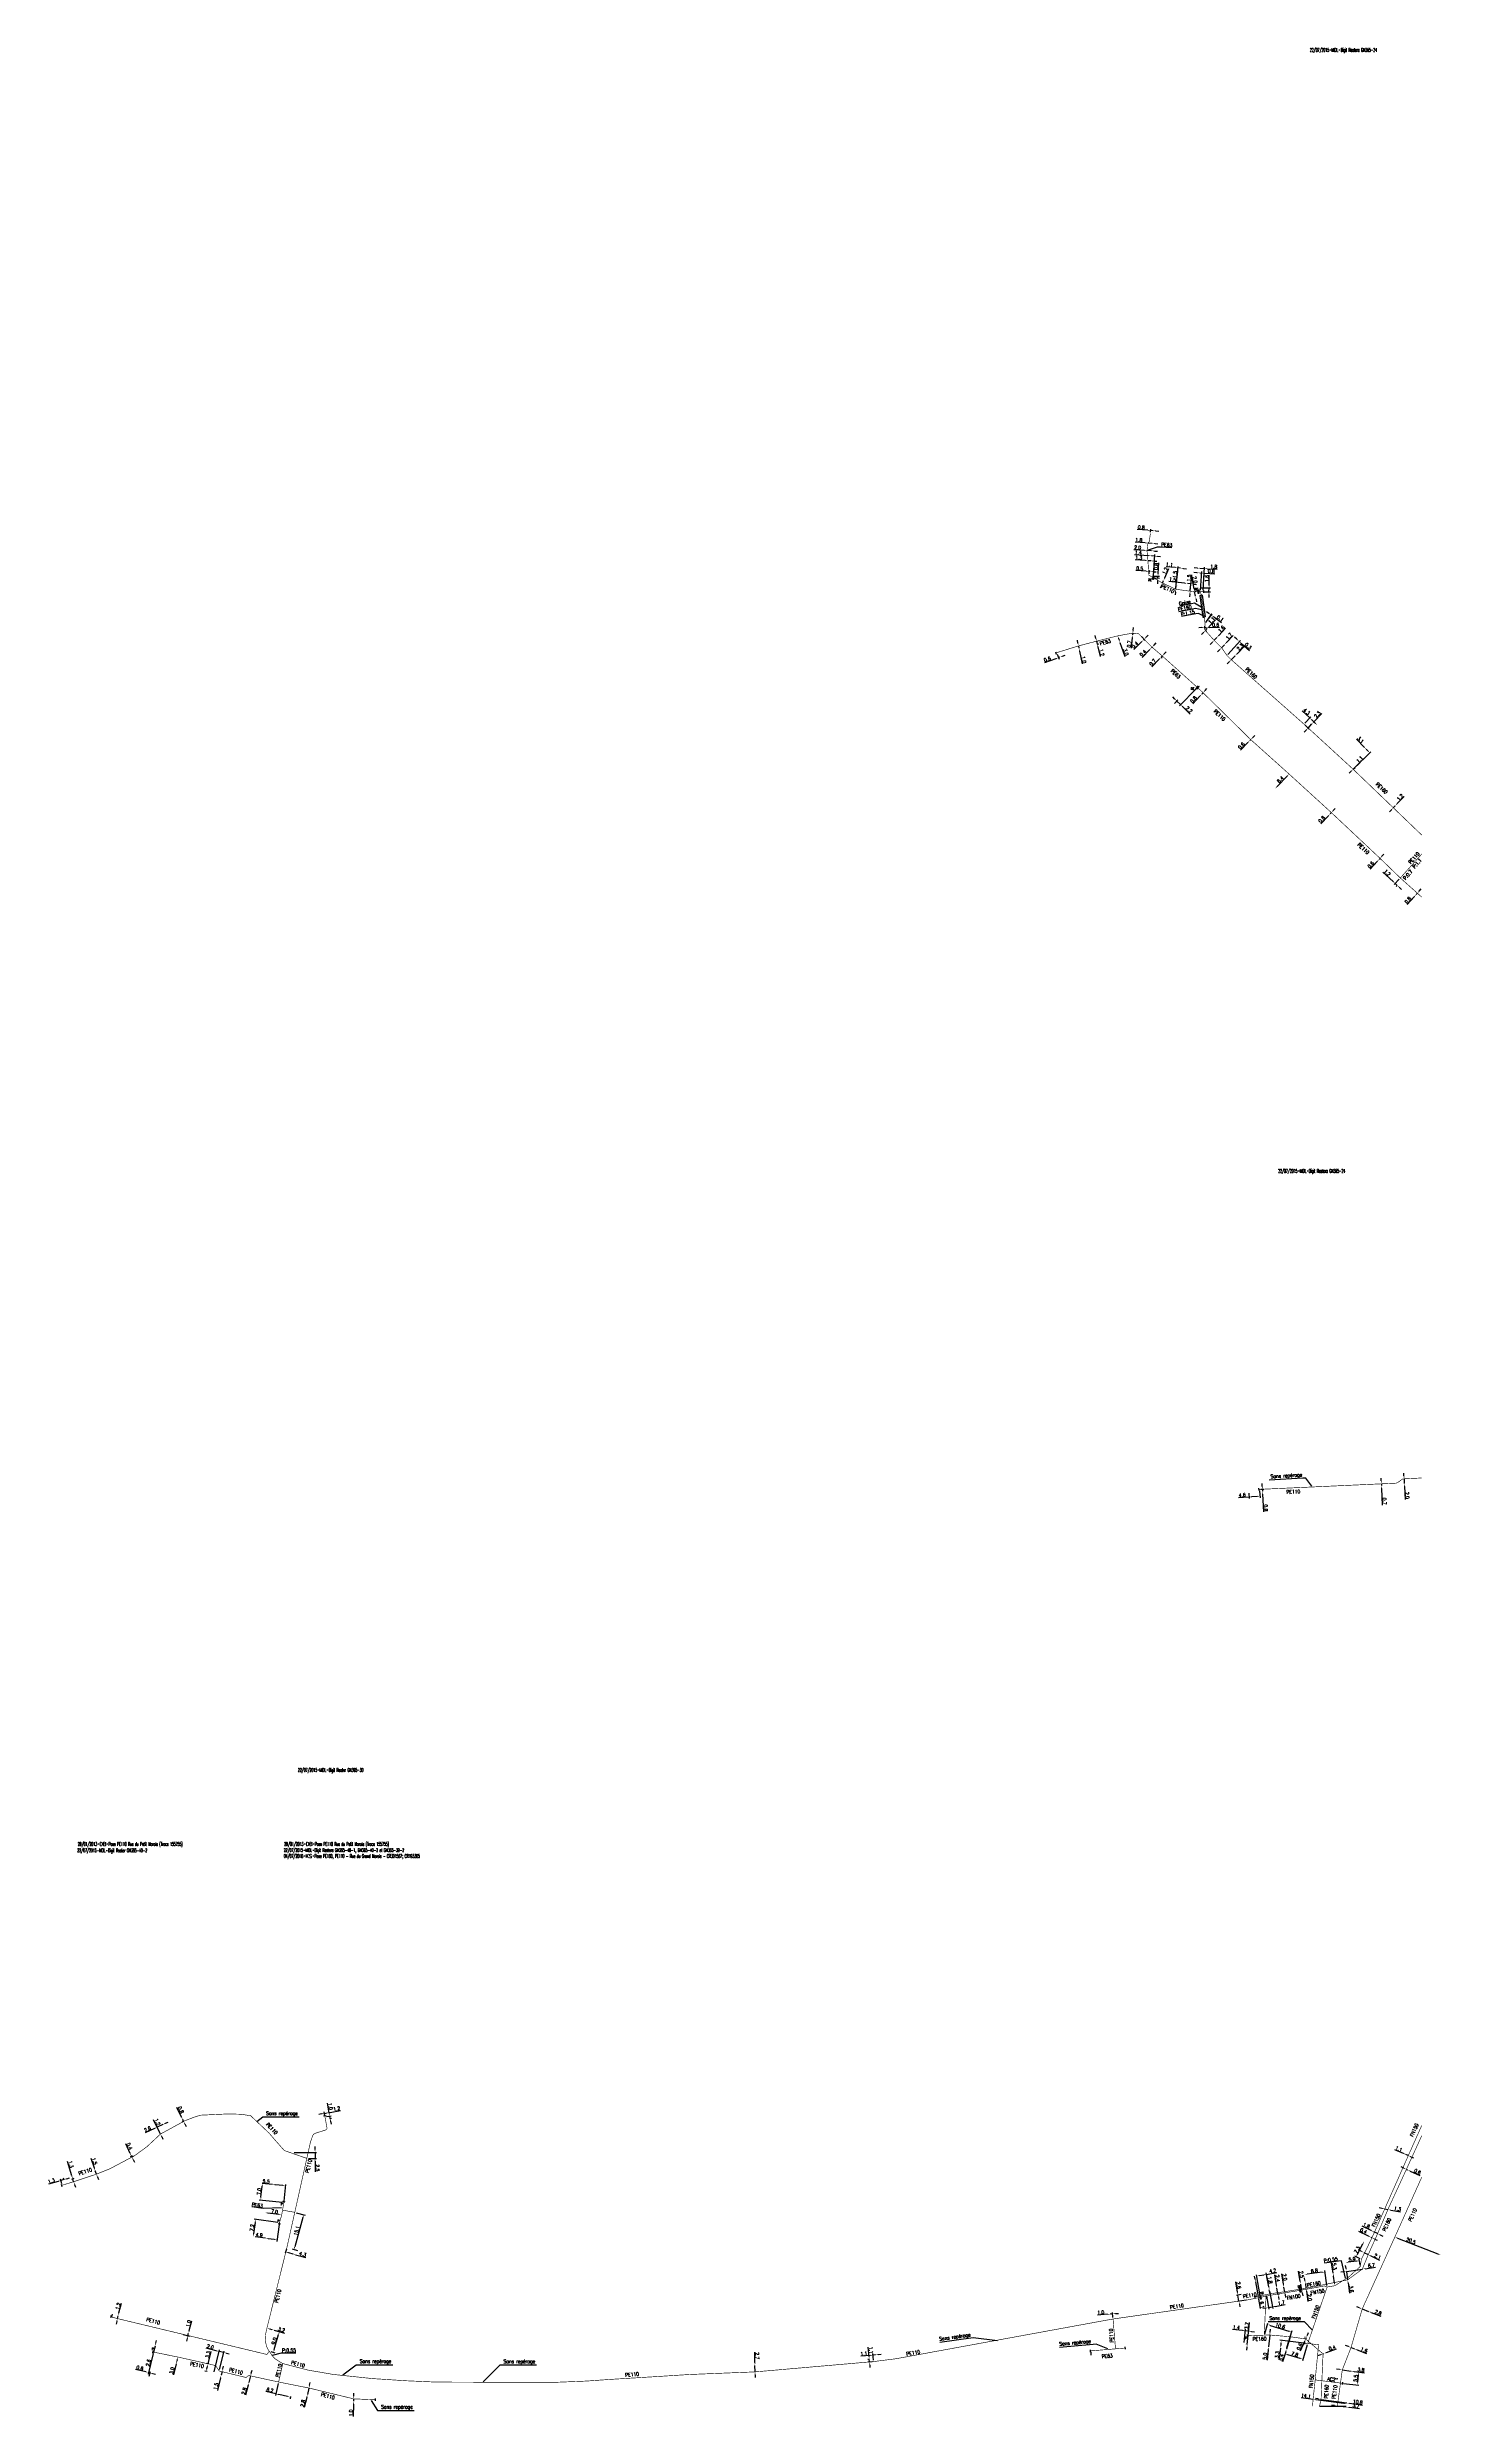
# Model space of a CAD drawing. Header units: millimetres. Extents: x 115427 to 116008, y 128996 to 129983.
import ezdxf
from ezdxf.enums import TextEntityAlignment as Align

# ---------------------------------------------------------------- set-up
doc = ezdxf.new("R2010")
doc.units = ezdxf.units.MM
doc.header["$PDMODE"] = 34
for name, pattern in [('DASHED', [0.75, 0.5, -0.25]), ('L_25_AP', [2000, 1000, 1000]), ('L_25_FN', [2000, 1000, 1000]), ('L_25_PE', [2000, 1000, 1000]), ('L_RAC_PE', [3.5, 2, -1.5])]:
    doc.linetypes.add(name, pattern=pattern)
doc.layers.get('0').update_dxf_attribs({"linetype": 'CONTINUOUS'})
doc.layers.get('Defpoints').update_dxf_attribs({"linetype": 'CONTINUOUS'})
for name, color, linetype in [('L_150', 1, 'CONTINUOUS'), ('L_300', 7, 'CONTINUOUS'), ('L_340', 7, 'CONTINUOUS'), ('L_400', 7, 'CONTINUOUS'), ('L_910', 7, 'CONTINUOUS')]:
    doc.layers.add(name, color=color, linetype=linetype)
doc.layers.add('L_170', color=7, linetype='CONTINUOUS', plot=False)
doc.styles.add('G_ROMANS', font='ROMANS.SHX', dxfattribs={"width": 0.75})
doc.styles.get("Standard").update_dxf_attribs({"font": 'romans.shx', "width": 0.85})
doc.dimstyles.get("Standard").update_dxf_attribs({"dimtxt": 1.5, "dimasz": 1.2, "dimexe": 0.625, "dimexo": 0.625, "dimgap": 0.25, "dimtad": 1, "dimdec": 1, "dimzin": 0, "dimdsep": 46, "dimtxsty": 'Standard', "dimcen": -0.5, "dimadec": 0, "dimazin": 0, "dimtfac": 1, "dimtdec": 1, "dimtmove": 0, "dimatfit": 3, "dimfxl": 0, "dimtolj": 1, "dimtzin": 0, "dimarcsym": 0})

# ---------------------------------------------------------------- blocks, each defined once
blk = doc.blocks.new('*D0')
at = {"layer": 'Defpoints', "color": 0, "linetype": 'Continuous', "transparency": 16777216}
for p in [(115511.94, 129012.64), (115511.23, 129009.94), (115511.23, 129009.94)]:
    blk.add_point(p, dxfattribs=at)
at = {"layer": 'L_150', "color": 0, "linetype": 'Continuous', "lineweight": -2, "transparency": 16777216}
for p, q in [((115511.94, 129012.64), (115511.23, 129009.94)), ((115512.24, 129013.81), (115512.55, 129014.97)), ((115510.93, 129008.78), (115509.82, 129004.55))]:
    blk.add_line(p, q, dxfattribs=at)
at = {"layer": 'L_150', "color": 0, "linetype": 'Continuous', "transparency": 16777216}
for points in [[(115512.05, 129013.86), (115512.44, 129013.76), (115511.94, 129012.64)], [(115510.73, 129008.83), (115511.12, 129008.72), (115511.23, 129009.94)]]:
    blk.add_solid(points, dxfattribs=at)
at = {"layer": 'L_150', "color": 0, "linetype": 'Continuous', "transparency": 16777216, "insert": (115509.26, 129006.33), "char_height": 1.5, "attachment_point": 5, "rotation": 75.34401}
blk.add_mtext('\\A1;2.8', dxfattribs=at)
blk = doc.blocks.new('*D1')
at = {"layer": 'Defpoints', "color": 0, "linetype": 'Continuous', "transparency": 16777216}
for p in [(115523.61, 129010.1), (115528.52, 129003.76), (115528.71, 129004.61)]:
    blk.add_point(p, dxfattribs=at)
at = {"layer": 'L_150', "color": 0, "linetype": 'Continuous', "lineweight": -2, "transparency": 16777216}
for p, q in [((115522.47, 129005.14), (115518.27, 129006.11)), ((115523.47, 129009.49), (115522.33, 129004.54)), ((115527.35, 129004.03), (115523.64, 129004.88)), ((115528.57, 129004), (115528.38, 129003.15))]:
    blk.add_line(p, q, dxfattribs=at)
at = {"layer": 'L_150', "color": 0, "linetype": 'Continuous', "transparency": 16777216}
for points in [[(115523.69, 129005.07), (115523.6, 129004.68), (115522.47, 129005.14)], [(115527.39, 129004.22), (115527.3, 129003.83), (115528.52, 129003.76)]]:
    blk.add_solid(points, dxfattribs=at)
at = {"layer": 'L_150', "color": 0, "linetype": 'Continuous', "transparency": 16777216, "insert": (115520.01, 129006.74), "char_height": 1.5, "attachment_point": 5, "rotation": 347.06771}
blk.add_mtext('\\A1;6.2', dxfattribs=at)
blk = doc.blocks.new('*D2')
at = {"layer": 'Defpoints', "color": 0, "linetype": 'Continuous', "transparency": 16777216}
for p in [(115535.6, 129004.87), (115535.6, 129004.87), (115536.24, 129007.6)]:
    blk.add_point(p, dxfattribs=at)
at = {"layer": 'L_150', "color": 0, "linetype": 'Continuous', "lineweight": -2, "transparency": 16777216}
for p, q in [((115535.33, 129003.71), (115534.33, 128999.45)), ((115536.24, 129007.6), (115535.6, 129004.87)), ((115536.51, 129008.77), (115536.78, 129009.94))]:
    blk.add_line(p, q, dxfattribs=at)
at = {"layer": 'L_150', "color": 0, "linetype": 'Continuous', "transparency": 16777216}
for points in [[(115535.13, 129003.75), (115535.52, 129003.66), (115535.6, 129004.87)], [(115536.32, 129008.81), (115536.71, 129008.72), (115536.24, 129007.6)]]:
    blk.add_solid(points, dxfattribs=at)
at = {"layer": 'L_150', "color": 0, "linetype": 'Continuous', "transparency": 16777216, "insert": (115533.72, 129001.22), "char_height": 1.5, "attachment_point": 5, "rotation": 76.82037}
blk.add_mtext('\\A1;2.8', dxfattribs=at)
blk = doc.blocks.new('*D3')
at = {"layer": 'Defpoints', "color": 0, "linetype": 'Continuous', "transparency": 16777216}
for p in [(115554.89, 129003.08), (115554.88, 129002.08), (115554.88, 129002.08)]:
    blk.add_point(p, dxfattribs=at)
at = {"layer": 'L_150', "color": 0, "linetype": 'Continuous', "lineweight": -2, "transparency": 16777216}
for p, q in [((115554.89, 129003.08), (115554.88, 129002.08)), ((115554.92, 129004.28), (115554.94, 129005.48)), ((115554.85, 129000.88), (115554.75, 128995.68))]:
    blk.add_line(p, q, dxfattribs=at)
at = {"layer": 'L_150', "color": 0, "linetype": 'Continuous', "transparency": 16777216}
for points in [[(115554.72, 129004.29), (115555.12, 129004.28), (115554.89, 129003.08)], [(115554.65, 129000.89), (115555.05, 129000.88), (115554.88, 129002.08)]]:
    blk.add_solid(points, dxfattribs=at)
at = {"layer": 'L_150', "color": 0, "linetype": 'Continuous', "transparency": 16777216, "insert": (115553.78, 128997.19), "char_height": 1.5, "attachment_point": 5, "rotation": 88.91888}
blk.add_mtext('\\A1;1.0', dxfattribs=at)
blk = doc.blocks.new('L_340_07')
at = {"color": 0, "linetype": 'Continuous', "const_width": 0.25, "flags": 128}
blk.add_lwpolyline([(0, 0), (0.35, 0)], dxfattribs=at)
at = {"color": 0, "linetype": 'Continuous', "flags": 128}
blk.add_lwpolyline([(0.35, -0.5), (0.35, 0.5)], dxfattribs=at)
at = {"color": 0, "linetype": 'Continuous', "width": 0.75, "flags": 3}
for tag, p in [('DEF_COUP', (0.72, -5.97)), ('DEF_TYPE', (0.72, -8.47)), ('DEF_LEG', (0.72, -3.47))]:
    blk.add_attdef(tag, text='', height=1.2, dxfattribs=at).set_placement(p, align=Align.MIDDLE)
blk = doc.blocks.new('*D5')
at = {"layer": 'Defpoints', "color": 0, "linetype": 'Continuous', "transparency": 16777216}
for p in [(115518.75, 129032.56), (115521.82, 129031.68), (115521.82, 129031.68)]:
    blk.add_point(p, dxfattribs=at)
at = {"layer": 'L_150', "color": 0, "linetype": 'Continuous', "lineweight": -2, "transparency": 16777216}
for p, q in [((115519.9, 129032.23), (115520.67, 129032.01)), ((115521.82, 129031.68), (115526.03, 129030.48))]:
    blk.add_line(p, q, dxfattribs=at)
at = {"layer": 'L_150', "color": 0, "linetype": 'Continuous', "transparency": 16777216}
for points in [[(115519.96, 129032.42), (115519.85, 129032.04), (115518.75, 129032.56)], [(115520.73, 129032.2), (115520.62, 129031.82), (115521.82, 129031.68)]]:
    blk.add_solid(points, dxfattribs=at)
at = {"layer": 'L_150', "color": 0, "linetype": 'Continuous', "transparency": 16777216, "insert": (115524.78, 129031.88), "char_height": 1.5, "attachment_point": 5, "rotation": 344.11323}
blk.add_mtext('\\A1;3.2', dxfattribs=at)
blk = doc.blocks.new('*D6')
at = {"layer": 'Defpoints', "color": 0, "linetype": 'Continuous', "transparency": 16777216}
for p in [(115519.73, 129022.92), (115523.93, 129031.08), (115523.93, 129031.08)]:
    blk.add_point(p, dxfattribs=at)
at = {"layer": 'L_150', "color": 0, "linetype": 'Continuous', "lineweight": -2, "transparency": 16777216}
for p, q in [((115520.33, 129022.75), (115522.07, 129022.25)), ((115521.8, 129023.58), (115523.6, 129029.93))]:
    blk.add_line(p, q, dxfattribs=at)
at = {"layer": 'L_150', "color": 0, "linetype": 'Continuous', "transparency": 16777216}
for points in [[(115521.6, 129023.63), (115521.99, 129023.53), (115521.47, 129022.43)], [(115523.41, 129029.98), (115523.8, 129029.87), (115523.93, 129031.08)]]:
    blk.add_solid(points, dxfattribs=at)
at = {"layer": 'L_150', "color": 0, "linetype": 'Continuous', "transparency": 16777216, "insert": (115521.79, 129027.21), "char_height": 1.5, "attachment_point": 5, "rotation": 74.11323}
blk.add_mtext('\\A1;9.0', dxfattribs=at)
blk = doc.blocks.new('*D7')
at = {"layer": 'Defpoints', "color": 0, "linetype": 'Continuous', "transparency": 16777216}
for p in [(115527.05, 129066.06), (115530.7, 129063.17), (115530.7, 129063.17)]:
    blk.add_point(p, dxfattribs=at)
at = {"layer": 'L_150', "color": 0, "linetype": 'Continuous', "lineweight": -2, "transparency": 16777216}
for p, q in [((115526.88, 129065.46), (115526.4, 129063.73)), ((115527.72, 129064.01), (115529.55, 129063.49)), ((115530.7, 129063.17), (115534.91, 129061.98))]:
    blk.add_line(p, q, dxfattribs=at)
at = {"layer": 'L_150', "color": 0, "linetype": 'Continuous', "transparency": 16777216}
for points in [[(115527.77, 129064.2), (115527.67, 129063.81), (115526.57, 129064.33)], [(115529.6, 129063.68), (115529.49, 129063.3), (115530.7, 129063.17)]]:
    blk.add_solid(points, dxfattribs=at)
at = {"layer": 'L_150', "color": 0, "linetype": 'Continuous', "transparency": 16777216, "insert": (115533.66, 129063.37), "char_height": 1.5, "attachment_point": 5, "rotation": 344.27363}
blk.add_mtext('\\A1;4.3', dxfattribs=at)
blk = doc.blocks.new('*D8')
at = {"layer": 'Defpoints', "color": 0, "linetype": 'Continuous', "transparency": 16777216}
for p in [(115530.35, 129080.82), (115529.98, 129065.24), (115532.17, 129064.62)]:
    blk.add_point(p, dxfattribs=at)
at = {"layer": 'L_150', "color": 0, "linetype": 'Continuous', "lineweight": -2, "transparency": 16777216}
for p, q in [((115533.75, 129078.62), (115530.31, 129066.39)), ((115530.95, 129080.65), (115534.67, 129079.6)), ((115531.57, 129064.79), (115529.38, 129065.41))]:
    blk.add_line(p, q, dxfattribs=at)
at = {"layer": 'L_150', "color": 0, "linetype": 'Continuous', "transparency": 16777216}
for points in [[(115533.55, 129078.67), (115533.94, 129078.56), (115534.07, 129079.77)], [(115530.11, 129066.45), (115530.5, 129066.34), (115529.98, 129065.24)]]:
    blk.add_solid(points, dxfattribs=at)
at = {"layer": 'L_150', "color": 0, "linetype": 'Continuous', "transparency": 16777216, "insert": (115531.17, 129073.15), "char_height": 1.5, "attachment_point": 5, "rotation": 74.27363}
blk.add_mtext('\\A1;15.1', dxfattribs=at)
blk = doc.blocks.new('*D9')
at = {"layer": 'Defpoints', "color": 0, "linetype": 'Continuous', "transparency": 16777216}
for p in [(115483.22, 129030.11), (115486.1, 129030.4), (115486.1, 129030.4)]:
    blk.add_point(p, dxfattribs=at)
at = {"layer": 'L_150', "color": 0, "linetype": 'Continuous', "lineweight": -2, "transparency": 16777216}
for p, q in [((115486.4, 129031.56), (115487.44, 129035.62)), ((115483.83, 129029.95), (115486.45, 129029.27)), ((115485.55, 129028.27), (115485.25, 129027.11)), ((115485.85, 129029.43), (115486.1, 129030.4))]:
    blk.add_line(p, q, dxfattribs=at)
at = {"layer": 'L_150', "color": 0, "linetype": 'Continuous', "transparency": 16777216}
for points in [[(115485.35, 129028.32), (115485.74, 129028.22), (115485.85, 129029.43)], [(115486.2, 129031.61), (115486.59, 129031.51), (115486.1, 129030.4)]]:
    blk.add_solid(points, dxfattribs=at)
at = {"layer": 'L_150', "color": 0, "linetype": 'Continuous', "transparency": 16777216, "insert": (115486.1, 129034.42), "char_height": 1.5, "attachment_point": 5, "rotation": 75.53975}
blk.add_mtext('\\A1;1.0', dxfattribs=at)
blk = doc.blocks.new('*D10')
at = {"layer": 'Defpoints', "color": 0, "linetype": 'Continuous', "transparency": 16777216}
for p in [(115456.44, 129036.54), (115456.74, 129037.71), (115456.74, 129037.71)]:
    blk.add_point(p, dxfattribs=at)
at = {"layer": 'L_150', "color": 0, "linetype": 'Continuous', "lineweight": -2, "transparency": 16777216}
for p, q in [((115457.04, 129038.87), (115458.09, 129042.92)), ((115456.15, 129035.38), (115455.85, 129034.22)), ((115456.44, 129036.54), (115456.74, 129037.71))]:
    blk.add_line(p, q, dxfattribs=at)
at = {"layer": 'L_150', "color": 0, "linetype": 'Continuous', "transparency": 16777216}
for points in [[(115455.95, 129035.43), (115456.34, 129035.33), (115456.44, 129036.54)], [(115456.85, 129038.92), (115457.24, 129038.82), (115456.74, 129037.71)]]:
    blk.add_solid(points, dxfattribs=at)
at = {"layer": 'L_150', "color": 0, "linetype": 'Continuous', "transparency": 16777216, "insert": (115456.75, 129041.73), "char_height": 1.5, "attachment_point": 5, "rotation": 75.57442}
blk.add_mtext('\\A1;1.2', dxfattribs=at)
blk = doc.blocks.new('*D11')
at = {"layer": 'Defpoints', "color": 0, "linetype": 'Continuous', "transparency": 16777216}
for p in [(115543.86, 129122.24), (115543.86, 129122.24), (115542.94, 129120.61)]:
    blk.add_point(p, dxfattribs=at)
at = {"layer": 'L_340', "color": 0, "linetype": 'Continuous', "lineweight": -2, "transparency": 16777216}
for p, q in [((115541.5, 129121.81), (115540.32, 129121.6)), ((115542.83, 129121.22), (115542.57, 129122.64)), ((115542.68, 129122.03), (115543.86, 129122.24)), ((115545.04, 129122.46), (115549.46, 129123.26))]:
    blk.add_line(p, q, dxfattribs=at)
at = {"layer": 'L_340', "color": 0, "linetype": 'Continuous', "transparency": 16777216}
for points in [[(115541.46, 129122.01), (115541.54, 129121.62), (115542.68, 129122.03)], [(115545.01, 129122.65), (115545.08, 129122.26), (115543.86, 129122.24)]]:
    blk.add_solid(points, dxfattribs=at)
at = {"layer": 'L_340', "color": 0, "linetype": 'Continuous', "transparency": 16777216, "insert": (115547.81, 129123.98), "char_height": 1.5, "attachment_point": 5, "rotation": 10.28864}
blk.add_mtext('\\A1;1.2', dxfattribs=at)
blk = doc.blocks.new('*D12')
at = {"layer": 'Defpoints', "color": 0, "linetype": 'Continuous', "transparency": 16777216}
for p in [(115542.94, 129120.61), (115544.3, 129119.84), (115545.08, 129119.98)]:
    blk.add_point(p, dxfattribs=at)
at = {"layer": 'L_340', "color": 0, "linetype": 'Continuous', "lineweight": -2, "transparency": 16777216}
for p, q in [((115543.55, 129120.72), (115545.51, 129121.08)), ((115544.68, 129122.15), (115543.94, 129126.27)), ((115545.08, 129119.98), (115544.9, 129120.97)), ((115544.91, 129119.95), (115545.69, 129120.09)), ((115545.29, 129118.8), (115545.51, 129117.62))]:
    blk.add_line(p, q, dxfattribs=at)
at = {"layer": 'L_340', "color": 0, "linetype": 'Continuous', "transparency": 16777216}
for points in [[(115544.88, 129122.18), (115544.49, 129122.11), (115544.9, 129120.97)], [(115545.49, 129118.84), (115545.09, 129118.77), (115545.08, 129119.98)]]:
    blk.add_solid(points, dxfattribs=at)
at = {"layer": 'L_340', "color": 0, "linetype": 'Continuous', "transparency": 16777216, "insert": (115545.19, 129124.98), "char_height": 1.5, "attachment_point": 5, "rotation": 280.28864}
blk.add_mtext('\\A1;1.0', dxfattribs=at)
blk = doc.blocks.new('*D13')
at = {"layer": 'Defpoints', "color": 0, "linetype": 'Continuous', "transparency": 16777216}
for p in [(115523.97, 129076.43), (115512.99, 129070.7), (115512.99, 129070.7)]:
    blk.add_point(p, dxfattribs=at)
at = {"layer": 'L_340', "color": 0, "linetype": 'Continuous', "lineweight": -2, "transparency": 16777216}
for p, q in [((115513.82, 129076.64), (115513.15, 129071.89)), ((115523.35, 129076.52), (115513.37, 129077.92))]:
    blk.add_line(p, q, dxfattribs=at)
at = {"layer": 'L_340', "color": 0, "linetype": 'Continuous', "transparency": 16777216}
for points in [[(115512.96, 129071.92), (115513.35, 129071.86), (115512.99, 129070.7)], [(115513.62, 129076.67), (115514.02, 129076.62), (115513.99, 129077.83)]]:
    blk.add_solid(points, dxfattribs=at)
at = {"layer": 'L_340', "color": 0, "linetype": 'Continuous', "transparency": 16777216, "insert": (115512.5, 129074.41), "char_height": 1.5, "attachment_point": 5, "rotation": 82.02144}
blk.add_mtext('\\A1;7.2', dxfattribs=at)
blk = doc.blocks.new('*D14')
at = {"layer": 'Defpoints', "color": 0, "linetype": 'Continuous', "transparency": 16777216}
for p in [(115516.87, 129092.85), (115516.87, 129092.85), (115525.81, 129084.86)]:
    blk.add_point(p, dxfattribs=at)
at = {"layer": 'L_340', "color": 0, "linetype": 'Continuous', "lineweight": -2, "transparency": 16777216}
for p, q in [((115516.25, 129087.08), (115516.74, 129091.65)), ((115525.19, 129084.92), (115515.5, 129085.95))]:
    blk.add_line(p, q, dxfattribs=at)
at = {"layer": 'L_340', "color": 0, "linetype": 'Continuous', "transparency": 16777216}
for points in [[(115516.54, 129091.67), (115516.94, 129091.63), (115516.87, 129092.85)], [(115516.05, 129087.1), (115516.45, 129087.06), (115516.13, 129085.89)]]:
    blk.add_solid(points, dxfattribs=at)
at = {"layer": 'L_340', "color": 0, "linetype": 'Continuous', "transparency": 16777216, "insert": (115515.5, 129089.47), "char_height": 1.5, "attachment_point": 5, "rotation": 83.93303}
blk.add_mtext('\\A1;7.0', dxfattribs=at)
blk = doc.blocks.new('*D15')
at = {"layer": 'Defpoints', "color": 0, "linetype": 'Continuous', "transparency": 16777216}
for p in [(115517.96, 129080.69), (115517.96, 129080.69), (115524.88, 129079.67)]:
    blk.add_point(p, dxfattribs=at)
at = {"layer": 'L_150', "color": 0, "linetype": 'Continuous', "lineweight": -2, "transparency": 16777216}
for p, q in [((115523.7, 129079.86), (115519.15, 129080.52)), ((115524.97, 129080.29), (115524.97, 129080.31))]:
    blk.add_line(p, q, dxfattribs=at)
at = {"layer": 'L_150', "color": 0, "linetype": 'Continuous', "transparency": 16777216}
for points in [[(115519.17, 129080.72), (115519.12, 129080.32), (115517.96, 129080.69)], [(115523.73, 129080.06), (115523.67, 129079.67), (115524.89, 129079.69)]]:
    blk.add_solid(points, dxfattribs=at)
at = {"layer": 'L_150', "color": 0, "linetype": 'Continuous', "transparency": 16777216, "insert": (115521.92, 129081.13), "char_height": 1.5, "attachment_point": 5, "rotation": 351.77664}
blk.add_mtext('\\A1;7.0', dxfattribs=at)
blk = doc.blocks.new('*D16')
at = {"layer": 'Defpoints', "color": 0, "linetype": 'Continuous', "transparency": 16777216}
for p in [(115523.97, 129076.43), (115518.12, 129069.98), (115518.12, 129069.98)]:
    blk.add_point(p, dxfattribs=at)
at = {"layer": 'L_340', "color": 0, "linetype": 'Continuous', "lineweight": -2, "transparency": 16777216}
for p, q in [((115523.88, 129075.81), (115522.88, 129068.68)), ((115518.12, 129069.98), (115513.85, 129070.58)), ((115521.78, 129069.47), (115519.3, 129069.82))]:
    blk.add_line(p, q, dxfattribs=at)
at = {"layer": 'L_340', "color": 0, "linetype": 'Continuous', "transparency": 16777216}
for points in [[(115519.33, 129070.01), (115519.28, 129069.62), (115518.12, 129069.98)], [(115521.81, 129069.67), (115521.75, 129069.27), (115522.97, 129069.3)]]:
    blk.add_solid(points, dxfattribs=at)
at = {"layer": 'L_340', "color": 0, "linetype": 'Continuous', "transparency": 16777216, "insert": (115515.53, 129071.35), "char_height": 1.5, "attachment_point": 5, "rotation": 352.02144}
blk.add_mtext('\\A1;4.9', dxfattribs=at)
blk = doc.blocks.new('*D17')
at = {"layer": 'Defpoints', "color": 0, "linetype": 'Continuous', "transparency": 16777216}
for p in [(115521.08, 129092.4), (115521.08, 129092.4), (115525.81, 129084.86)]:
    blk.add_point(p, dxfattribs=at)
at = {"layer": 'L_340', "color": 0, "linetype": 'Continuous', "lineweight": -2, "transparency": 16777216}
for p, q in [((115521.08, 129092.4), (115516.73, 129092.86)), ((115525.35, 129091.94), (115522.27, 129092.27)), ((115525.87, 129085.48), (115526.61, 129092.44))]:
    blk.add_line(p, q, dxfattribs=at)
at = {"layer": 'L_340', "color": 0, "linetype": 'Continuous', "transparency": 16777216}
for points in [[(115522.29, 129092.47), (115522.25, 129092.07), (115521.08, 129092.4)], [(115525.38, 129092.14), (115525.33, 129091.75), (115526.55, 129091.82)]]:
    blk.add_solid(points, dxfattribs=at)
at = {"layer": 'L_340', "color": 0, "linetype": 'Continuous', "transparency": 16777216, "insert": (115518.41, 129093.69), "char_height": 1.5, "attachment_point": 5, "rotation": 353.93303}
blk.add_mtext('\\A1;5.5', dxfattribs=at)
blk = doc.blocks.new('L_300_12')
at = {"color": 0, "linetype": 'Continuous', "const_width": 0.248, "flags": 128}
blk.add_lwpolyline([(-0.13, 0, 1), (0.13, 0, 1)], format="xyb", close=True, dxfattribs=at)
at = {"linetype": 'Continuous', "style": 'G_ROMANS', "width": 0.75}
blk.add_attdef('P', text='', height=1, dxfattribs=at).set_placement((0, 1.33), align=Align.MIDDLE_CENTER)
at = {"color": 0, "linetype": 'Continuous', "width": 0.75, "flags": 3}
for tag, p in [('DEF_COUP', (0, -7.5)), ('DEF_TYPE', (0, -10)), ('DEF_LEG', (0, -5))]:
    blk.add_attdef(tag, text='', height=1.2, dxfattribs=at).set_placement(p, align=Align.MIDDLE)
blk = doc.blocks.new('*D19')
at = {"layer": 'Defpoints', "color": 0, "linetype": 'Continuous', "transparency": 16777216}
for p in [(115529.49, 129105.79), (115535.37, 129103.3), (115538.8, 129105.81)]:
    blk.add_point(p, dxfattribs=at)
at = {"layer": 'L_150', "color": 0, "linetype": 'Continuous', "lineweight": -2, "transparency": 16777216}
for p, q in [((115530.12, 129105.79), (115539.42, 129105.81)), ((115536, 129103.3), (115539.43, 129103.31)), ((115538.79, 129107.01), (115538.79, 129108.21)), ((115538.8, 129105.81), (115538.8, 129103.31)), ((115538.8, 129102.11), (115538.81, 129097.74))]:
    blk.add_line(p, q, dxfattribs=at)
at = {"layer": 'L_150', "color": 0, "linetype": 'Continuous', "transparency": 16777216}
for points in [[(115538.99, 129107.01), (115538.59, 129107.01), (115538.8, 129105.81)], [(115539, 129102.11), (115538.6, 129102.11), (115538.8, 129103.31)]]:
    blk.add_solid(points, dxfattribs=at)
at = {"layer": 'L_150', "color": 0, "linetype": 'Continuous', "transparency": 16777216, "insert": (115539.81, 129099.33), "char_height": 1.5, "attachment_point": 5, "rotation": 270.12621}
blk.add_mtext('\\A1;2.5', dxfattribs=at)
blk = doc.blocks.new('*D20')
at = {"layer": 'Defpoints', "color": 0, "linetype": 'Continuous', "transparency": 16777216}
for p in [(115483.66, 129119.46), (115483.66, 129119.46), (115484.46, 129118.95)]:
    blk.add_point(p, dxfattribs=at)
at = {"layer": 'L_150', "color": 0, "linetype": 'Continuous', "lineweight": -2, "transparency": 16777216}
for p, q in [((115483.14, 129120.54), (115481.25, 129124.48)), ((115483.89, 129118.68), (115483.44, 129118.46)), ((115484.01, 129118.73), (115483.66, 129119.46)), ((115484.53, 129117.65), (115485.04, 129116.57))]:
    blk.add_line(p, q, dxfattribs=at)
at = {"layer": 'L_150', "color": 0, "linetype": 'Continuous', "transparency": 16777216}
for points in [[(115483.32, 129120.62), (115482.96, 129120.45), (115483.66, 129119.46)], [(115484.71, 129117.74), (115484.34, 129117.57), (115484.01, 129118.73)]]:
    blk.add_solid(points, dxfattribs=at)
at = {"layer": 'L_150', "color": 0, "linetype": 'Continuous', "transparency": 16777216, "insert": (115482.84, 129123.48), "char_height": 1.5, "attachment_point": 5, "rotation": 295.61345}
blk.add_mtext('\\A1;0.8', dxfattribs=at)
blk = doc.blocks.new('*D21')
at = {"layer": 'Defpoints', "color": 0, "linetype": 'Continuous', "transparency": 16777216}
for p in [(115474.37, 129113.43), (115475.36, 129117.4), (115475.36, 129117.4)]:
    blk.add_point(p, dxfattribs=at)
at = {"layer": 'L_150', "color": 0, "linetype": 'Continuous', "lineweight": -2, "transparency": 16777216}
for p, q in [((115471.93, 129115.76), (115467.99, 129113.88)), ((115474.1, 129114), (115472.75, 129116.84)), ((115475.36, 129117.4), (115473.02, 129116.28)), ((115476.45, 129117.91), (115477.53, 129118.43))]:
    blk.add_line(p, q, dxfattribs=at)
at = {"layer": 'L_150', "color": 0, "linetype": 'Continuous', "transparency": 16777216}
for points in [[(115471.85, 129115.94), (115472.02, 129115.58), (115473.02, 129116.28)], [(115476.36, 129118.09), (115476.53, 129117.73), (115475.36, 129117.4)]]:
    blk.add_solid(points, dxfattribs=at)
at = {"layer": 'L_150', "color": 0, "linetype": 'Continuous', "transparency": 16777216, "insert": (115468.99, 129115.47), "char_height": 1.5, "attachment_point": 5, "rotation": 25.45634}
blk.add_mtext('\\A1;2.6', dxfattribs=at)
blk = doc.blocks.new('*D22')
at = {"layer": 'Defpoints', "color": 0, "linetype": 'Continuous', "transparency": 16777216}
for p in [(115473.86, 129114.51), (115473.86, 129114.51), (115474.37, 129113.43)]:
    blk.add_point(p, dxfattribs=at)
at = {"layer": 'L_150', "color": 0, "linetype": 'Continuous', "lineweight": -2, "transparency": 16777216}
for p, q in [((115473.34, 129115.6), (115471.54, 129119.38)), ((115474.37, 129113.43), (115473.86, 129114.51)), ((115474.89, 129112.35), (115475.4, 129111.26))]:
    blk.add_line(p, q, dxfattribs=at)
at = {"layer": 'L_150', "color": 0, "linetype": 'Continuous', "transparency": 16777216}
for points in [[(115473.52, 129115.68), (115473.16, 129115.51), (115473.86, 129114.51)], [(115475.07, 129112.43), (115474.71, 129112.26), (115474.37, 129113.43)]]:
    blk.add_solid(points, dxfattribs=at)
at = {"layer": 'L_150', "color": 0, "linetype": 'Continuous', "transparency": 16777216, "insert": (115473.09, 129118.46), "char_height": 1.5, "attachment_point": 5, "rotation": 295.45634}
blk.add_mtext('\\A1;1.2', dxfattribs=at)
blk = doc.blocks.new('*D23')
at = {"layer": 'Defpoints', "color": 0, "linetype": 'Continuous', "transparency": 16777216}
for p in [(115462.29, 129104.26), (115463.14, 129104.66), (115463.58, 129104.42)]:
    blk.add_point(p, dxfattribs=at)
at = {"layer": 'L_150', "color": 0, "linetype": 'Continuous', "lineweight": -2, "transparency": 16777216}
for p, q in [((115461.78, 129105.34), (115459.88, 129109.34)), ((115462.58, 129104.39), (115461.73, 129103.99)), ((115463.01, 129104.15), (115461.9, 129103.63)), ((115462.47, 129103.89), (115462.29, 129104.26)), ((115462.98, 129102.81), (115463.5, 129101.73))]:
    blk.add_line(p, q, dxfattribs=at)
at = {"layer": 'L_150', "color": 0, "linetype": 'Continuous', "transparency": 16777216}
for points in [[(115461.96, 129105.43), (115461.6, 129105.25), (115462.29, 129104.26)], [(115463.16, 129102.9), (115462.8, 129102.72), (115462.47, 129103.89)]]:
    blk.add_solid(points, dxfattribs=at)
at = {"layer": 'L_150', "color": 0, "linetype": 'Continuous', "transparency": 16777216, "insert": (115461.47, 129108.31), "char_height": 1.5, "attachment_point": 5, "rotation": 295.40555}
blk.add_mtext('\\A1;0.4', dxfattribs=at)
blk = doc.blocks.new('*D24')
at = {"layer": 'Defpoints', "color": 0, "linetype": 'Continuous', "transparency": 16777216}
for p in [(115447.22, 129098.13), (115447.22, 129098.13), (115447.71, 129096.72)]:
    blk.add_point(p, dxfattribs=at)
at = {"layer": 'L_150', "color": 0, "linetype": 'Continuous', "lineweight": -2, "transparency": 16777216}
for p, q in [((115446.83, 129099.27), (115445.46, 129103.23)), ((115447.71, 129096.72), (115447.22, 129098.13)), ((115448.1, 129095.58), (115448.49, 129094.45))]:
    blk.add_line(p, q, dxfattribs=at)
at = {"layer": 'L_150', "color": 0, "linetype": 'Continuous', "transparency": 16777216}
for points in [[(115447.02, 129099.33), (115446.64, 129099.2), (115447.22, 129098.13)], [(115448.29, 129095.65), (115447.91, 129095.52), (115447.71, 129096.72)]]:
    blk.add_solid(points, dxfattribs=at)
at = {"layer": 'L_150', "color": 0, "linetype": 'Continuous', "transparency": 16777216, "insert": (115446.89, 129102.14), "char_height": 1.5, "attachment_point": 5, "rotation": 289.052}
blk.add_mtext('\\A1;1.5', dxfattribs=at)
blk = doc.blocks.new('*D25')
at = {"layer": 'Defpoints', "color": 0, "linetype": 'Continuous', "transparency": 16777216}
for p in [(115433.51, 129092.14), (115434.16, 129094.47), (115434.37, 129093.77)]:
    blk.add_point(p, dxfattribs=at)
at = {"layer": 'L_340', "color": 0, "linetype": 'Continuous', "lineweight": -2, "transparency": 16777216}
for p, q in [((115431.77, 129093.73), (115427.76, 129092.51)), ((115433.33, 129092.74), (115432.73, 129094.68)), ((115434.16, 129094.47), (115432.91, 129094.09)), ((115434.19, 129094.36), (115433.97, 129095.07)), ((115435.3, 129094.82), (115436.45, 129095.17))]:
    blk.add_line(p, q, dxfattribs=at)
at = {"layer": 'L_340', "color": 0, "linetype": 'Continuous', "transparency": 16777216}
for points in [[(115431.71, 129093.93), (115431.83, 129093.54), (115432.91, 129094.09)], [(115435.25, 129095.01), (115435.36, 129094.63), (115434.16, 129094.47)]]:
    blk.add_solid(points, dxfattribs=at)
at = {"layer": 'L_340', "color": 0, "linetype": 'Continuous', "transparency": 16777216, "insert": (115428.9, 129093.9), "char_height": 1.5, "attachment_point": 5, "rotation": 17.0571}
blk.add_mtext('\\A1;1.3', dxfattribs=at)
blk = doc.blocks.new('*D26')
at = {"layer": 'Defpoints', "color": 0, "linetype": 'Continuous', "transparency": 16777216}
for p in [(115436.82, 129094.52), (115437.82, 129094.82), (115438.2, 129093.58)]:
    blk.add_point(p, dxfattribs=at)
at = {"layer": 'L_150', "color": 0, "linetype": 'Continuous', "lineweight": -2, "transparency": 16777216}
for p, q in [((115437.47, 129095.97), (115435.64, 129101.93)), ((115437.42, 129094.7), (115438.42, 129095.01)), ((115438.2, 129093.58), (115437.82, 129094.82)), ((115438.55, 129092.43), (115438.91, 129091.29))]:
    blk.add_line(p, q, dxfattribs=at)
at = {"layer": 'L_150', "color": 0, "linetype": 'Continuous', "transparency": 16777216}
for points in [[(115437.66, 129096.03), (115437.28, 129095.91), (115437.82, 129094.82)], [(115438.74, 129092.49), (115438.36, 129092.37), (115438.2, 129093.58)]]:
    blk.add_solid(points, dxfattribs=at)
at = {"layer": 'L_150', "color": 0, "linetype": 'Continuous', "transparency": 16777216, "insert": (115437.03, 129100.8), "char_height": 1.5, "attachment_point": 5, "rotation": 287.0571}
blk.add_mtext('\\A1;1.3', dxfattribs=at)
blk = doc.blocks.new('*D27')
at = {"layer": 'Defpoints', "color": 0, "linetype": 'Continuous', "transparency": 16777216}
for p in [(115722.12, 129017.02), (115722.12, 129017.02), (115722.17, 129014.32)]:
    blk.add_point(p, dxfattribs=at)
at = {"layer": 'L_150', "color": 0, "linetype": 'Continuous', "lineweight": -2, "transparency": 16777216}
for p, q in [((115722.1, 129018.22), (115722.03, 129022.59)), ((115722.17, 129014.32), (115722.12, 129017.02)), ((115722.19, 129013.12), (115722.21, 129011.92))]:
    blk.add_line(p, q, dxfattribs=at)
at = {"layer": 'L_150', "color": 0, "linetype": 'Continuous', "transparency": 16777216}
for points in [[(115722.3, 129018.23), (115721.9, 129018.22), (115722.12, 129017.02)], [(115722.39, 129013.13), (115721.99, 129013.12), (115722.17, 129014.32)]]:
    blk.add_solid(points, dxfattribs=at)
at = {"layer": 'L_150', "color": 0, "linetype": 'Continuous', "transparency": 16777216, "insert": (115723.05, 129021.03), "char_height": 1.5, "attachment_point": 5, "rotation": 270.95697}
blk.add_mtext('\\A1;2.7', dxfattribs=at)
blk = doc.blocks.new('*D28')
at = {"layer": 'Defpoints', "color": 0, "linetype": 'Continuous', "transparency": 16777216}
for p in [(115771.56, 129018.62), (115772.39, 129021.42), (115772.39, 129021.42)]:
    blk.add_point(p, dxfattribs=at)
at = {"layer": 'L_150', "color": 0, "linetype": 'Continuous', "lineweight": -2, "transparency": 16777216}
for p, q in [((115771.5, 129019.24), (115771.23, 129021.93)), ((115770.1, 129021.19), (115766.29, 129020.81)), ((115772.39, 129021.42), (115771.29, 129021.31)), ((115773.58, 129021.54), (115774.78, 129021.66))]:
    blk.add_line(p, q, dxfattribs=at)
at = {"layer": 'L_150', "color": 0, "linetype": 'Continuous', "transparency": 16777216}
for points in [[(115770.08, 129021.39), (115770.12, 129020.99), (115771.29, 129021.31)], [(115773.56, 129021.74), (115773.6, 129021.34), (115772.39, 129021.42)]]:
    blk.add_solid(points, dxfattribs=at)
at = {"layer": 'L_150', "color": 0, "linetype": 'Continuous', "transparency": 16777216, "insert": (115767.5, 129021.94), "char_height": 1.5, "attachment_point": 5, "rotation": 5.7007}
blk.add_mtext('\\A1;1.1', dxfattribs=at)
blk = doc.blocks.new('*D29')
at = {"layer": 'Defpoints', "color": 0, "linetype": 'Continuous', "transparency": 16777216}
for p in [(115769.77, 129019.58), (115770.35, 129019.63), (115771.56, 129018.62)]:
    blk.add_point(p, dxfattribs=at)
at = {"layer": 'L_150', "color": 0, "linetype": 'Continuous', "lineweight": -2, "transparency": 16777216}
for p, q in [((115769.67, 129020.78), (115769.36, 129024.59)), ((115769.73, 129019.58), (115769.15, 129019.53)), ((115770.94, 129018.57), (115769.24, 129018.43)), ((115769.86, 129018.48), (115769.77, 129019.58)), ((115769.96, 129017.29), (115770.05, 129016.09))]:
    blk.add_line(p, q, dxfattribs=at)
at = {"layer": 'L_150', "color": 0, "linetype": 'Continuous', "transparency": 16777216}
for points in [[(115769.87, 129020.79), (115769.47, 129020.76), (115769.77, 129019.58)], [(115770.16, 129017.3), (115769.76, 129017.27), (115769.86, 129018.48)]]:
    blk.add_solid(points, dxfattribs=at)
at = {"layer": 'L_150', "color": 0, "linetype": 'Continuous', "transparency": 16777216, "insert": (115770.47, 129023.36), "char_height": 1.5, "attachment_point": 5, "rotation": 274.64641}
blk.add_mtext('\\A1;1.1', dxfattribs=at)
blk = doc.blocks.new('*D30')
at = {"layer": 'Defpoints', "color": 0, "linetype": 'Continuous', "transparency": 16777216}
for p in [(115870.19, 129038.41), (115870.19, 129038.41), (115871.36, 129036.37)]:
    blk.add_point(p, dxfattribs=at)
at = {"layer": 'L_150', "color": 0, "linetype": 'Continuous', "lineweight": -2, "transparency": 16777216}
for p, q in [((115869, 129038.32), (115864.82, 129037.98)), ((115871.19, 129038.5), (115870.19, 129038.41)), ((115871.31, 129036.99), (115871.14, 129039.12)), ((115872.39, 129038.59), (115873.58, 129038.69))]:
    blk.add_line(p, q, dxfattribs=at)
at = {"layer": 'L_150', "color": 0, "linetype": 'Continuous', "transparency": 16777216}
for points in [[(115868.98, 129038.52), (115869.01, 129038.12), (115870.19, 129038.41)], [(115872.37, 129038.79), (115872.4, 129038.39), (115871.19, 129038.5)]]:
    blk.add_solid(points, dxfattribs=at)
at = {"layer": 'L_150', "color": 0, "linetype": 'Continuous', "transparency": 16777216, "insert": (115866.23, 129039.09), "char_height": 1.5, "attachment_point": 5, "rotation": 4.66984}
blk.add_mtext('\\A1;1.0', dxfattribs=at)
blk = doc.blocks.new('*D31')
at = {"layer": 'Defpoints', "color": 0, "linetype": 'Continuous', "transparency": 16777216}
for p in [(115923.41, 129046.31), (115925.32, 129046.62), (115927.44, 129044.33)]:
    blk.add_point(p, dxfattribs=at)
at = {"layer": 'L_150', "color": 0, "linetype": 'Continuous', "lineweight": -2, "transparency": 16777216}
for p, q in [((115923.21, 129047.5), (115922.51, 129051.81)), ((115924.7, 129046.52), (115922.79, 129046.21)), ((115926.82, 129044.23), (115923.21, 129043.65)), ((115923.82, 129043.75), (115923.41, 129046.31)), ((115924.02, 129042.56), (115924.21, 129041.38))]:
    blk.add_line(p, q, dxfattribs=at)
at = {"layer": 'L_150', "color": 0, "linetype": 'Continuous', "transparency": 16777216}
for points in [[(115923.41, 129047.53), (115923.02, 129047.46), (115923.41, 129046.31)], [(115924.21, 129042.59), (115923.82, 129042.53), (115923.82, 129043.75)]]:
    blk.add_solid(points, dxfattribs=at)
at = {"layer": 'L_150', "color": 0, "linetype": 'Continuous', "transparency": 16777216, "insert": (115923.75, 129050.41), "char_height": 1.5, "attachment_point": 5, "rotation": 279.2305}
blk.add_mtext('\\A1;2.6', dxfattribs=at)
blk = doc.blocks.new('*D32')
at = {"layer": 'Defpoints', "color": 0, "linetype": 'Continuous', "transparency": 16777216}
for p in [(115949.59, 129050.84), (115949.59, 129050.84), (115949.99, 129048.42)]:
    blk.add_point(p, dxfattribs=at)
at = {"layer": 'L_150', "color": 0, "linetype": 'Continuous', "lineweight": -2, "transparency": 16777216}
for p, q in [((115949.39, 129052.02), (115948.67, 129056.33)), ((115949.99, 129048.42), (115949.59, 129050.84)), ((115950.19, 129047.24), (115950.39, 129046.05))]:
    blk.add_line(p, q, dxfattribs=at)
at = {"layer": 'L_150', "color": 0, "linetype": 'Continuous', "transparency": 16777216}
for points in [[(115949.59, 129052.05), (115949.19, 129051.99), (115949.59, 129050.84)], [(115950.39, 129047.27), (115949.99, 129047.2), (115949.99, 129048.42)]]:
    blk.add_solid(points, dxfattribs=at)
at = {"layer": 'L_150', "color": 0, "linetype": 'Continuous', "transparency": 16777216, "insert": (115949.91, 129054.93), "char_height": 1.5, "attachment_point": 5, "rotation": 279.49869}
blk.add_mtext('\\A1;2.5', dxfattribs=at)
blk = doc.blocks.new('*D33')
at = {"layer": 'Defpoints', "color": 0, "linetype": 'Continuous', "transparency": 16777216}
for p in [(115952.5, 129026.15), (115943.04, 129021.83), (115943.04, 129021.83)]:
    blk.add_point(p, dxfattribs=at)
at = {"layer": 'L_150', "color": 0, "linetype": 'Continuous', "lineweight": -2, "transparency": 16777216}
for p, q in [((115952.32, 129025.55), (115950.33, 129018.97)), ((115949.36, 129019.92), (115944.19, 129021.49))]:
    blk.add_line(p, q, dxfattribs=at)
at = {"layer": 'L_150', "color": 0, "linetype": 'Continuous', "transparency": 16777216}
for points in [[(115944.25, 129021.68), (115944.13, 129021.29), (115943.04, 129021.83)], [(115949.42, 129020.11), (115949.3, 129019.73), (115950.51, 129019.57)]]:
    blk.add_solid(points, dxfattribs=at)
at = {"layer": 'L_150', "color": 0, "linetype": 'Continuous', "transparency": 16777216, "insert": (115947.07, 129021.66), "char_height": 1.5, "attachment_point": 5, "rotation": 343.11285}
blk.add_mtext('\\A1;7.8', dxfattribs=at)
blk = doc.blocks.new('*D34')
at = {"layer": 'Defpoints', "color": 0, "linetype": 'Continuous', "transparency": 16777216}
for p in [(115941.08, 129024.15), (115941.08, 129024.15), (115951.5, 129026.27)]:
    blk.add_point(p, dxfattribs=at)
at = {"layer": 'L_340', "color": 0, "linetype": 'Continuous', "lineweight": -2, "transparency": 16777216}
for p, q in [((115941.08, 129024.15), (115940.58, 129019.81)), ((115950.88, 129026.34), (115940.84, 129027.5)), ((115941.32, 129026.24), (115941.22, 129025.34))]:
    blk.add_line(p, q, dxfattribs=at)
at = {"layer": 'L_340', "color": 0, "linetype": 'Continuous', "transparency": 16777216}
for points in [[(115941.02, 129025.37), (115941.41, 129025.32), (115941.08, 129024.15)], [(115941.12, 129026.26), (115941.52, 129026.21), (115941.46, 129027.43)]]:
    blk.add_solid(points, dxfattribs=at)
at = {"layer": 'L_340', "color": 0, "linetype": 'Continuous', "transparency": 16777216, "insert": (115939.76, 129021.5), "char_height": 1.5, "attachment_point": 5, "rotation": 83.39656}
blk.add_mtext('\\A1;3.3', dxfattribs=at)
blk = doc.blocks.new('L_340_19')
at = {"linetype": 'Continuous'}
blk.add_hatch(color=0, dxfattribs=at).paths.add_polyline_path([(0.12, 0.75), (-0.12, 0.75), (-0.12, -0.75), (0.12, -0.75)])
at = {"color": 0, "linetype": 'Continuous'}
blk.add_lwpolyline([(-0.12, 0.75), (0.12, 0.75), (0.12, -0.75), (-0.12, -0.75)], close=True, dxfattribs=at)
at = {"color": 0, "linetype": 'Continuous', "width": 0.75}
for tag, height, flags, p in [('TR', 1, 8, (0, 1.98)), ('DEF_COUP', 1.2, 3, (0, -7.5)), ('DEF_TYPE', 1.2, 3, (0, -10)), ('DEF_LEG', 1.2, 3, (0, -5))]:
    blk.add_attdef(tag, text='', height=height, dxfattribs=dict(at, flags=flags)).set_placement(p, align=Align.MIDDLE)
blk = doc.blocks.new('*D36')
at = {"layer": 'Defpoints', "color": 0, "linetype": 'Continuous', "transparency": 16777216}
for p in [(115973.82, 129014.26), (115973.82, 129014.26), (115966.72, 129009.6)]:
    blk.add_point(p, dxfattribs=at)
at = {"layer": 'L_340', "color": 0, "linetype": 'Continuous', "lineweight": -2, "transparency": 16777216}
for p, q in [((115973.3, 129009.99), (115973.68, 129013.07)), ((115967.34, 129009.52), (115973.77, 129008.73))]:
    blk.add_line(p, q, dxfattribs=at)
at = {"layer": 'L_340', "color": 0, "linetype": 'Continuous', "transparency": 16777216}
for points in [[(115973.48, 129013.09), (115973.87, 129013.05), (115973.82, 129014.26)], [(115973.1, 129010.02), (115973.49, 129009.97), (115973.15, 129008.8)]]:
    blk.add_solid(points, dxfattribs=at)
at = {"layer": 'L_340', "color": 0, "linetype": 'Continuous', "transparency": 16777216, "insert": (115972.49, 129011.65), "char_height": 1.5, "attachment_point": 5, "rotation": 82.96334}
blk.add_mtext('\\A1;5.5', dxfattribs=at)
blk = doc.blocks.new('*D37')
at = {"layer": 'Defpoints', "color": 0, "linetype": 'Continuous', "transparency": 16777216}
for p in [(115954.72, 129002.86), (115968.68, 129000.91), (115968.68, 129000.91)]:
    blk.add_point(p, dxfattribs=at)
at = {"layer": 'L_150', "color": 0, "linetype": 'Continuous', "lineweight": -2, "transparency": 16777216}
for p, q in [((115954.72, 129002.86), (115949.72, 129003.56)), ((115967.49, 129001.08), (115955.9, 129002.7))]:
    blk.add_line(p, q, dxfattribs=at)
at = {"layer": 'L_150', "color": 0, "linetype": 'Continuous', "transparency": 16777216}
for points in [[(115955.93, 129002.9), (115955.88, 129002.5), (115954.72, 129002.86)], [(115967.52, 129001.27), (115967.46, 129000.88), (115968.68, 129000.91)]]:
    blk.add_solid(points, dxfattribs=at)
at = {"layer": 'L_150', "color": 0, "linetype": 'Continuous', "transparency": 16777216, "insert": (115951.76, 129004.29), "char_height": 1.5, "attachment_point": 5, "rotation": 352.03154}
blk.add_mtext('\\A1;14.1', dxfattribs=at)
blk = doc.blocks.new('*D38')
at = {"layer": 'Defpoints', "color": 0, "linetype": 'Continuous', "transparency": 16777216}
for p in [(115951.02, 129054.84), (115951.02, 129054.84), (115960.57, 129049.69)]:
    blk.add_point(p, dxfattribs=at)
at = {"layer": 'L_150', "color": 0, "linetype": 'Continuous', "lineweight": -2, "transparency": 16777216}
for p, q in [((115958.56, 129055.82), (115952.21, 129054.99)), ((115960.49, 129050.31), (115959.67, 129056.6))]:
    blk.add_line(p, q, dxfattribs=at)
at = {"layer": 'L_150', "color": 0, "linetype": 'Continuous', "transparency": 16777216}
for points in [[(115952.18, 129055.19), (115952.24, 129054.8), (115951.02, 129054.84)], [(115958.53, 129056.02), (115958.58, 129055.63), (115959.75, 129055.98)]]:
    blk.add_solid(points, dxfattribs=at)
at = {"layer": 'L_150', "color": 0, "linetype": 'Continuous', "transparency": 16777216, "insert": (115955.25, 129056.4), "char_height": 1.5, "attachment_point": 5, "rotation": 7.45981}
blk.add_mtext('\\A1;8.8', dxfattribs=at)
blk = doc.blocks.new('L_340_20')
at = {"linetype": 'Continuous'}
blk.add_hatch(color=0, dxfattribs=at).paths.add_polyline_path([(0.12, 0.75), (-0.12, 0.75), (-0.12, -0.75), (0.12, -0.75)])
at = {"color": 0, "linetype": 'Continuous'}
blk.add_lwpolyline([(-0.12, 0.75), (0.12, 0.75), (0.12, -0.75), (-0.12, -0.75)], close=True, dxfattribs=at)
at = {"color": 0, "linetype": 'Continuous', "width": 0.75}
for tag, height, flags, p in [('RE', 1, 8, (0, 2.19)), ('DEF_COUP', 1.2, 3, (0, -7.5)), ('DEF_TYPE', 1.2, 3, (0, -10)), ('DEF_LEG', 1.2, 3, (0, -5))]:
    blk.add_attdef(tag, text='', height=height, dxfattribs=dict(at, flags=flags)).set_placement(p, align=Align.MIDDLE)
blk = doc.blocks.new('*D40')
at = {"layer": 'Defpoints', "color": 0, "linetype": 'Continuous', "transparency": 16777216}
for p in [(115963.03, 129055.43), (115963.03, 129055.43), (115963.76, 129050.23)]:
    blk.add_point(p, dxfattribs=at)
at = {"layer": 'L_150', "color": 0, "linetype": 'Continuous', "lineweight": -2, "transparency": 16777216}
for p, q in [((115963.03, 129055.43), (115962.42, 129059.76)), ((115963.6, 129051.42), (115963.2, 129054.24))]:
    blk.add_line(p, q, dxfattribs=at)
at = {"layer": 'L_150', "color": 0, "linetype": 'Continuous', "transparency": 16777216}
for points in [[(115963.4, 129054.27), (115963, 129054.22), (115963.03, 129055.43)], [(115963.8, 129051.45), (115963.4, 129051.39), (115963.76, 129050.23)]]:
    blk.add_solid(points, dxfattribs=at)
at = {"layer": 'L_150', "color": 0, "linetype": 'Continuous', "transparency": 16777216, "insert": (115963.63, 129058.33), "char_height": 1.5, "attachment_point": 5, "rotation": 278.03286}
blk.add_mtext('\\A1;5.3', dxfattribs=at)
blk = doc.blocks.new('*D41')
at = {"layer": 'Defpoints', "color": 0, "linetype": 'Continuous', "transparency": 16777216}
for p in [(115939.08, 129046.65), (115939.67, 129049.18), (115939.67, 129049.18)]:
    blk.add_point(p, dxfattribs=at)
at = {"layer": 'L_150', "color": 0, "linetype": 'Continuous', "lineweight": -2, "transparency": 16777216}
for p, q in [((115939.47, 129050.36), (115938.74, 129054.73)), ((115940.07, 129046.81), (115939.67, 129049.18)), ((115939.7, 129046.75), (115940.68, 129046.91)), ((115940.27, 129045.63), (115940.46, 129044.44))]:
    blk.add_line(p, q, dxfattribs=at)
at = {"layer": 'L_150', "color": 0, "linetype": 'Continuous', "transparency": 16777216}
for points in [[(115939.67, 129050.39), (115939.28, 129050.33), (115939.67, 129049.18)], [(115940.46, 129045.66), (115940.07, 129045.59), (115940.07, 129046.81)]]:
    blk.add_solid(points, dxfattribs=at)
at = {"layer": 'L_150', "color": 0, "linetype": 'Continuous', "transparency": 16777216, "insert": (115939.99, 129053.3), "char_height": 1.5, "attachment_point": 5, "rotation": 279.49869}
blk.add_mtext('\\A1;2.4', dxfattribs=at)
blk = doc.blocks.new('*D42')
at = {"layer": 'Defpoints', "color": 0, "linetype": 'Continuous', "transparency": 16777216}
for p in [(115968.19, 129059.85), (115968.19, 129059.85), (115974.37, 129058.23)]:
    blk.add_point(p, dxfattribs=at)
at = {"layer": 'L_150', "color": 0, "linetype": 'Continuous', "lineweight": -2, "transparency": 16777216}
for p, q in [((115972.85, 129060.48), (115969.38, 129060.01)), ((115974.28, 129058.85), (115973.95, 129061.27))]:
    blk.add_line(p, q, dxfattribs=at)
at = {"layer": 'L_150', "color": 0, "linetype": 'Continuous', "transparency": 16777216}
for points in [[(115969.35, 129060.21), (115969.41, 129059.81), (115968.19, 129059.85)], [(115972.82, 129060.68), (115972.87, 129060.29), (115974.04, 129060.65)]]:
    blk.add_solid(points, dxfattribs=at)
at = {"layer": 'L_150', "color": 0, "linetype": 'Continuous', "transparency": 16777216, "insert": (115970.98, 129061.24), "char_height": 1.5, "attachment_point": 5, "rotation": 7.78445}
blk.add_mtext('\\A1;5.9', dxfattribs=at)
blk = doc.blocks.new('*D43')
at = {"layer": 'Defpoints', "color": 0, "linetype": 'Continuous', "transparency": 16777216}
for p in [(115976.01, 129068.79), (115976.01, 129068.79), (115974.84, 129061.19)]:
    blk.add_point(p, dxfattribs=at)
at = {"layer": 'L_150', "color": 0, "linetype": 'Continuous', "lineweight": -2, "transparency": 16777216}
for p, q in [((115974.28, 129061.47), (115972.12, 129062.58)), ((115973.22, 129063.36), (115975.46, 129067.72))]:
    blk.add_line(p, q, dxfattribs=at)
at = {"layer": 'L_150', "color": 0, "linetype": 'Continuous', "transparency": 16777216}
for points in [[(115973.05, 129063.46), (115973.4, 129063.27), (115972.68, 129062.3)], [(115975.28, 129067.81), (115975.64, 129067.63), (115976.01, 129068.79)]]:
    blk.add_solid(points, dxfattribs=at)
at = {"layer": 'L_150', "color": 0, "linetype": 'Continuous', "transparency": 16777216, "insert": (115973.05, 129065.22), "char_height": 1.5, "attachment_point": 5, "rotation": 62.82729}
blk.add_mtext('\\A1;7.3', dxfattribs=at)
blk = doc.blocks.new('*D44')
at = {"layer": 'Defpoints', "color": 0, "linetype": 'Continuous', "transparency": 16777216}
for p in [(115978.9, 129070.38), (115978.9, 129070.38), (115979.25, 129070.2)]:
    blk.add_point(p, dxfattribs=at)
at = {"layer": 'L_150', "color": 0, "linetype": 'Continuous', "lineweight": -2, "transparency": 16777216}
for p, q in [((115977.82, 129070.91), (115973.84, 129072.86)), ((115979.25, 129070.2), (115978.9, 129070.38)), ((115980.33, 129069.68), (115981.41, 129069.15))]:
    blk.add_line(p, q, dxfattribs=at)
at = {"layer": 'L_150', "color": 0, "linetype": 'Continuous', "transparency": 16777216}
for points in [[(115977.91, 129071.09), (115977.73, 129070.73), (115978.9, 129070.38)], [(115980.42, 129069.86), (115980.24, 129069.5), (115979.25, 129070.2)]]:
    blk.add_solid(points, dxfattribs=at)
at = {"layer": 'L_150', "color": 0, "linetype": 'Continuous', "transparency": 16777216, "insert": (115975.73, 129073.04), "char_height": 1.5, "attachment_point": 5, "rotation": 333.91659}
blk.add_mtext('\\A1;0.4', dxfattribs=at)
blk = doc.blocks.new('*D45')
at = {"layer": 'Defpoints', "color": 0, "linetype": 'Continuous', "transparency": 16777216}
for p in [(115935.31, 129054.96), (115932.79, 129045.4), (115936.08, 129050.78)]:
    blk.add_point(p, dxfattribs=at)
at = {"layer": 'L_340', "color": 0, "linetype": 'Continuous', "lineweight": -2, "transparency": 16777216}
for p, q in [((115932.68, 129046.02), (115931.07, 129054.82)), ((115932.36, 129054.42), (115934.13, 129054.75)), ((115935.97, 129051.39), (115935.2, 129055.58)), ((115935.31, 129054.96), (115939.61, 129055.75))]:
    blk.add_line(p, q, dxfattribs=at)
at = {"layer": 'L_340', "color": 0, "linetype": 'Continuous', "transparency": 16777216}
for points in [[(115932.33, 129054.62), (115932.4, 129054.23), (115931.18, 129054.21)], [(115934.1, 129054.94), (115934.17, 129054.55), (115935.31, 129054.96)]]:
    blk.add_solid(points, dxfattribs=at)
at = {"layer": 'L_340', "color": 0, "linetype": 'Continuous', "transparency": 16777216, "insert": (115937.87, 129056.45), "char_height": 1.5, "attachment_point": 5, "rotation": 10.37121}
blk.add_mtext('\\A1;4.2', dxfattribs=at)
blk = doc.blocks.new('*D46')
at = {"layer": 'Defpoints', "color": 0, "linetype": 'Continuous', "transparency": 16777216}
for p in [(115993.44, 129104.89), (115993.44, 129104.89), (115994.41, 129104.48)]:
    blk.add_point(p, dxfattribs=at)
at = {"layer": 'L_150', "color": 0, "linetype": 'Continuous', "lineweight": -2, "transparency": 16777216}
for p, q in [((115992.34, 129105.36), (115988.82, 129106.86)), ((115994.41, 129104.48), (115993.44, 129104.89)), ((115995.51, 129104.01), (115996.61, 129103.54))]:
    blk.add_line(p, q, dxfattribs=at)
at = {"layer": 'L_150', "color": 0, "linetype": 'Continuous', "transparency": 16777216}
for points in [[(115992.41, 129105.54), (115992.26, 129105.17), (115993.44, 129104.89)], [(115995.59, 129104.19), (115995.43, 129103.82), (115994.41, 129104.48)]]:
    blk.add_solid(points, dxfattribs=at)
at = {"layer": 'L_150', "color": 0, "linetype": 'Continuous', "transparency": 16777216, "insert": (115990.42, 129107.26), "char_height": 1.5, "attachment_point": 5, "rotation": 336.92615}
blk.add_mtext('\\A1;1.1', dxfattribs=at)
blk = doc.blocks.new('*D47')
at = {"layer": 'Defpoints', "color": 0, "linetype": 'Continuous', "transparency": 16777216}
for p in [(115991.08, 129636.91), (115989.83, 129633.8), (115990.06, 129634.05)]:
    blk.add_point(p, dxfattribs=at)
at = {"layer": 'L_150', "color": 0, "linetype": 'Continuous', "lineweight": -2, "transparency": 16777216}
for p, q in [((115988.07, 129635.43), (115983.83, 129639.36)), ((115990.65, 129636.45), (115988.53, 129634.16)), ((115989.83, 129633.8), (115988.95, 129634.62)), ((115989.64, 129633.59), (115989.41, 129633.35)), ((115990.72, 129632.99), (115991.6, 129632.17))]:
    blk.add_line(p, q, dxfattribs=at)
at = {"layer": 'L_150', "color": 0, "linetype": 'Continuous', "transparency": 16777216}
for points in [[(115988.21, 129635.58), (115987.94, 129635.29), (115988.95, 129634.62)], [(115990.85, 129633.14), (115990.58, 129632.84), (115989.83, 129633.8)]]:
    blk.add_solid(points, dxfattribs=at)
at = {"layer": 'L_150', "color": 0, "linetype": 'Continuous', "transparency": 16777216, "insert": (115985.61, 129639.08), "char_height": 1.5, "attachment_point": 5, "rotation": 317.20593}
blk.add_mtext('\\A1;1.2', dxfattribs=at)
blk = doc.blocks.new('*D48')
at = {"layer": 'Defpoints', "color": 0, "linetype": 'Continuous', "transparency": 16777216}
for p in [(115997.64, 129629.97), (115997.64, 129629.97), (115998.18, 129630.57)]:
    blk.add_point(p, dxfattribs=at)
at = {"layer": 'L_150', "color": 0, "linetype": 'Continuous', "lineweight": -2, "transparency": 16777216}
for p, q in [((115996.84, 129629.07), (115993.93, 129625.82)), ((115998.18, 129630.57), (115997.64, 129629.97)), ((115998.97, 129631.46), (115999.77, 129632.36))]:
    blk.add_line(p, q, dxfattribs=at)
at = {"layer": 'L_150', "color": 0, "linetype": 'Continuous', "transparency": 16777216}
for points in [[(115996.69, 129629.21), (115996.99, 129628.94), (115997.64, 129629.97)], [(115998.83, 129631.59), (115999.12, 129631.33), (115998.18, 129630.57)]]:
    blk.add_solid(points, dxfattribs=at)
at = {"layer": 'L_150', "color": 0, "linetype": 'Continuous', "transparency": 16777216, "insert": (115994.24, 129627.66), "char_height": 1.5, "attachment_point": 5, "rotation": 48.21091}
blk.add_mtext('\\A1;0.8', dxfattribs=at)
blk = doc.blocks.new('*D49')
at = {"layer": 'Defpoints', "color": 0, "linetype": 'Continuous', "transparency": 16777216}
for p in [(115982.21, 129644.66), (115982.21, 129644.66), (115982.62, 129645.1)]:
    blk.add_point(p, dxfattribs=at)
at = {"layer": 'L_150', "color": 0, "linetype": 'Continuous', "lineweight": -2, "transparency": 16777216}
for p, q in [((115982.62, 129645.1), (115982.21, 129644.66)), ((115983.43, 129645.99), (115984.24, 129646.87)), ((115981.4, 129643.77), (115978.45, 129640.55))]:
    blk.add_line(p, q, dxfattribs=at)
at = {"layer": 'L_150', "color": 0, "linetype": 'Continuous', "transparency": 16777216}
for points in [[(115981.26, 129643.91), (115981.55, 129643.64), (115982.21, 129644.66)], [(115983.28, 129646.12), (115983.58, 129645.85), (115982.62, 129645.1)]]:
    blk.add_solid(points, dxfattribs=at)
at = {"layer": 'L_150', "color": 0, "linetype": 'Continuous', "transparency": 16777216, "insert": (115978.78, 129642.4), "char_height": 1.5, "attachment_point": 5, "rotation": 47.52069}
blk.add_mtext('\\A1;0.6', dxfattribs=at)
blk = doc.blocks.new('*D50')
at = {"layer": 'Defpoints', "color": 0, "linetype": 'Continuous', "transparency": 16777216}
for p in [(115962.33, 129664.16), (115961.79, 129663.58), (115961.79, 129663.58)]:
    blk.add_point(p, dxfattribs=at)
at = {"layer": 'L_150', "color": 0, "linetype": 'Continuous', "lineweight": -2, "transparency": 16777216}
for p, q in [((115962.33, 129664.16), (115961.79, 129663.58)), ((115963.15, 129665.04), (115963.97, 129665.92)), ((115960.97, 129662.7), (115957.99, 129659.5))]:
    blk.add_line(p, q, dxfattribs=at)
at = {"layer": 'L_150', "color": 0, "linetype": 'Continuous', "transparency": 16777216}
for points in [[(115963.01, 129665.18), (115963.3, 129664.9), (115962.33, 129664.16)], [(115960.83, 129662.84), (115961.12, 129662.56), (115961.79, 129663.58)]]:
    blk.add_solid(points, dxfattribs=at)
at = {"layer": 'L_150', "color": 0, "linetype": 'Continuous', "transparency": 16777216, "insert": (115958.34, 129661.34), "char_height": 1.5, "attachment_point": 5, "rotation": 47.02575}
blk.add_mtext('\\A1;0.8', dxfattribs=at)
blk = doc.blocks.new('*D51')
at = {"layer": 'Defpoints', "color": 0, "linetype": 'Continuous', "transparency": 16777216}
for p in [(115938.91, 129674.17), (115938.91, 129674.17), (115944.71, 129680.24)]:
    blk.add_point(p, dxfattribs=at)
at = {"layer": 'L_150', "color": 0, "linetype": 'Continuous', "lineweight": -2, "transparency": 16777216}
blk.add_line((115943.88, 129679.37), (115939.73, 129675.03), dxfattribs=at)
at = {"layer": 'L_150', "color": 0, "linetype": 'Continuous', "transparency": 16777216}
for points in [[(115939.59, 129675.17), (115939.88, 129674.9), (115938.91, 129674.17)], [(115943.73, 129679.51), (115944.02, 129679.24), (115944.71, 129680.24)]]:
    blk.add_solid(points, dxfattribs=at)
at = {"layer": 'L_150', "color": 0, "linetype": 'Continuous', "transparency": 16777216, "insert": (115941.08, 129677.89), "char_height": 1.5, "attachment_point": 5, "rotation": 46.33913}
blk.add_mtext('\\A1;8.4', dxfattribs=at)
blk = doc.blocks.new('*D52')
at = {"layer": 'Defpoints', "color": 0, "linetype": 'Continuous', "transparency": 16777216}
for p in [(115928.35, 129694.18), (115928.35, 129694.18), (115928.73, 129694.58)]:
    blk.add_point(p, dxfattribs=at)
at = {"layer": 'L_150', "color": 0, "linetype": 'Continuous', "lineweight": -2, "transparency": 16777216}
for p, q in [((115928.73, 129694.58), (115928.35, 129694.18)), ((115929.56, 129695.44), (115930.4, 129696.31)), ((115927.51, 129693.32), (115924.47, 129690.18))]:
    blk.add_line(p, q, dxfattribs=at)
at = {"layer": 'L_150', "color": 0, "linetype": 'Continuous', "transparency": 16777216}
for points in [[(115927.37, 129693.46), (115927.66, 129693.18), (115928.35, 129694.18)], [(115929.42, 129695.58), (115929.71, 129695.3), (115928.73, 129694.58)]]:
    blk.add_solid(points, dxfattribs=at)
at = {"layer": 'L_150', "color": 0, "linetype": 'Continuous', "transparency": 16777216, "insert": (115924.86, 129692.01), "char_height": 1.5, "attachment_point": 5, "rotation": 45.99139}
blk.add_mtext('\\A1;0.6', dxfattribs=at)
blk = doc.blocks.new('*D53')
at = {"layer": 'Defpoints', "color": 0, "linetype": 'Continuous', "transparency": 16777216}
for p in [(115908.34, 129713.53), (115908.34, 129713.53), (115908.88, 129714.11)]:
    blk.add_point(p, dxfattribs=at)
at = {"layer": 'L_150', "color": 0, "linetype": 'Continuous', "lineweight": -2, "transparency": 16777216}
for p, q in [((115908.88, 129714.11), (115908.34, 129713.53)), ((115909.7, 129715), (115910.51, 129715.88)), ((115907.52, 129712.65), (115904.55, 129709.44))]:
    blk.add_line(p, q, dxfattribs=at)
at = {"layer": 'L_150', "color": 0, "linetype": 'Continuous', "transparency": 16777216}
for points in [[(115907.38, 129712.78), (115907.67, 129712.51), (115908.34, 129713.53)], [(115909.55, 129715.13), (115909.84, 129714.86), (115908.88, 129714.11)]]:
    blk.add_solid(points, dxfattribs=at)
at = {"layer": 'L_150', "color": 0, "linetype": 'Continuous', "transparency": 16777216, "insert": (115904.9, 129711.28), "char_height": 1.5, "attachment_point": 5, "rotation": 47.22441}
blk.add_mtext('\\A1;0.8', dxfattribs=at)
blk = doc.blocks.new('*D54')
at = {"layer": 'Defpoints', "color": 0, "linetype": 'Continuous', "transparency": 16777216}
for p in [(115906.53, 129716.29), (115896.52, 129709.19), (115897.97, 129710.66)]:
    blk.add_point(p, dxfattribs=at)
at = {"layer": 'L_340', "color": 0, "linetype": 'Continuous', "lineweight": -2, "transparency": 16777216}
for p, q in [((115906.09, 129715.85), (115899.06, 129708.7)), ((115897.11, 129711.5), (115896.26, 129712.34)), ((115896.96, 129709.63), (115898.41, 129711.1)), ((115897.97, 129710.66), (115899.5, 129709.15)), ((115900.36, 129708.31), (115903.47, 129705.24))]:
    blk.add_line(p, q, dxfattribs=at)
at = {"layer": 'L_340', "color": 0, "linetype": 'Continuous', "transparency": 16777216}
for points in [[(115897.25, 129711.64), (115896.97, 129711.36), (115897.97, 129710.66)], [(115900.5, 129708.45), (115900.22, 129708.16), (115899.5, 129709.15)]]:
    blk.add_solid(points, dxfattribs=at)
at = {"layer": 'L_340', "color": 0, "linetype": 'Continuous', "transparency": 16777216, "insert": (115903.04, 129707.07), "char_height": 1.5, "attachment_point": 5, "rotation": 315.46206}
blk.add_mtext('\\A1;2.2', dxfattribs=at)
blk = doc.blocks.new('*D55')
at = {"layer": 'Defpoints', "color": 0, "linetype": 'Continuous', "transparency": 16777216}
for p in [(115891.01, 129729.3), (115891.4, 129728.94), (115891.87, 129729.43)]:
    blk.add_point(p, dxfattribs=at)
at = {"layer": 'L_150', "color": 0, "linetype": 'Continuous', "lineweight": -2, "transparency": 16777216}
for p, q in [((115890.57, 129728.07), (115887.54, 129724.91)), ((115891.87, 129729.43), (115891.4, 129728.94)), ((115891.47, 129728.87), (115891.85, 129728.51)), ((115892.7, 129730.3), (115893.53, 129731.16))]:
    blk.add_line(p, q, dxfattribs=at)
at = {"layer": 'L_150', "color": 0, "linetype": 'Continuous', "transparency": 16777216}
for points in [[(115890.42, 129728.21), (115890.71, 129727.93), (115891.4, 129728.94)], [(115892.55, 129730.44), (115892.84, 129730.16), (115891.87, 129729.43)]]:
    blk.add_solid(points, dxfattribs=at)
at = {"layer": 'L_150', "color": 0, "linetype": 'Continuous', "transparency": 16777216, "insert": (115887.92, 129726.75), "char_height": 1.5, "attachment_point": 5, "rotation": 46.27168}
blk.add_mtext('\\A1;0.7', dxfattribs=at)
blk = doc.blocks.new('*D56')
at = {"layer": 'Defpoints', "color": 0, "linetype": 'Continuous', "transparency": 16777216}
for p in [(115887.6, 129733.12), (115887.33, 129732.83), (115887.33, 129732.83)]:
    blk.add_point(p, dxfattribs=at)
at = {"layer": 'L_150', "color": 0, "linetype": 'Continuous', "lineweight": -2, "transparency": 16777216}
for p, q in [((115887.6, 129733.12), (115887.33, 129732.83)), ((115888.43, 129733.99), (115889.26, 129734.85)), ((115886.5, 129731.96), (115883.43, 129728.76))]:
    blk.add_line(p, q, dxfattribs=at)
at = {"layer": 'L_150', "color": 0, "linetype": 'Continuous', "transparency": 16777216}
for points in [[(115888.29, 129734.12), (115888.58, 129733.85), (115887.6, 129733.12)], [(115886.35, 129732.1), (115886.64, 129731.82), (115887.33, 129732.83)]]:
    blk.add_solid(points, dxfattribs=at)
at = {"layer": 'L_150', "color": 0, "linetype": 'Continuous', "transparency": 16777216, "insert": (115883.83, 129730.62), "char_height": 1.5, "attachment_point": 5, "rotation": 46.27168}
blk.add_mtext('\\A1;0.4', dxfattribs=at)
blk = doc.blocks.new('*D57')
at = {"layer": 'Defpoints', "color": 0, "linetype": 'Continuous', "transparency": 16777216}
for p in [(115882.73, 129737.98), (115884.02, 129736.11), (115884.02, 129736.11)]:
    blk.add_point(p, dxfattribs=at)
at = {"layer": 'L_150', "color": 0, "linetype": 'Continuous', "lineweight": -2, "transparency": 16777216}
for p, q in [((115883.16, 129735.27), (115880.01, 129732.16)), ((115883.17, 129737.53), (115884.74, 129735.95)), ((115884.3, 129736.39), (115884.02, 129736.11)), ((115885.15, 129737.24), (115886.01, 129738.08))]:
    blk.add_line(p, q, dxfattribs=at)
at = {"layer": 'L_150', "color": 0, "linetype": 'Continuous', "transparency": 16777216}
for points in [[(115883.02, 129735.41), (115883.3, 129735.13), (115884.02, 129736.11)], [(115885.01, 129737.38), (115885.29, 129737.1), (115884.3, 129736.39)]]:
    blk.add_solid(points, dxfattribs=at)
at = {"layer": 'L_150', "color": 0, "linetype": 'Continuous', "transparency": 16777216, "insert": (115880.46, 129734), "char_height": 1.5, "attachment_point": 5, "rotation": 44.64577}
blk.add_mtext('\\A1;0.4', dxfattribs=at)
blk = doc.blocks.new('*D58')
at = {"layer": 'Defpoints', "color": 0, "linetype": 'Continuous', "transparency": 16777216}
for p in [(115873.29, 129737.82), (115874.25, 129734.98), (115874.25, 129734.98)]:
    blk.add_point(p, dxfattribs=at)
at = {"layer": 'L_150', "color": 0, "linetype": 'Continuous', "lineweight": -2, "transparency": 16777216}
for p, q in [((115873.68, 129736.69), (115873.87, 129736.12)), ((115874.25, 129734.98), (115876.2, 129729.22))]:
    blk.add_line(p, q, dxfattribs=at)
at = {"layer": 'L_150', "color": 0, "linetype": 'Continuous', "transparency": 16777216}
for points in [[(115873.87, 129736.75), (115873.49, 129736.62), (115873.29, 129737.82)], [(115874.06, 129736.18), (115873.68, 129736.06), (115874.25, 129734.98)]]:
    blk.add_solid(points, dxfattribs=at)
at = {"layer": 'L_150', "color": 0, "linetype": 'Continuous', "transparency": 16777216, "insert": (115876.64, 129731.04), "char_height": 1.5, "attachment_point": 5, "rotation": 288.67316}
blk.add_mtext('\\A1;3.0', dxfattribs=at)
blk = doc.blocks.new('*D59')
at = {"layer": 'Defpoints', "color": 0, "linetype": 'Continuous', "transparency": 16777216}
for p in [(115863.86, 129735.44), (115864.13, 129734.27), (115864.78, 129734.42)]:
    blk.add_point(p, dxfattribs=at)
at = {"layer": 'L_150', "color": 0, "linetype": 'Continuous', "lineweight": -2, "transparency": 16777216}
for p, q in [((115864.24, 129736.76), (115863.97, 129737.93)), ((115864.46, 129735.58), (115865.12, 129735.73)), ((115864.51, 129735.59), (115864.78, 129734.42)), ((115864.74, 129734.41), (115865.39, 129734.56)), ((115865.05, 129733.25), (115866, 129729.17))]:
    blk.add_line(p, q, dxfattribs=at)
at = {"layer": 'L_150', "color": 0, "linetype": 'Continuous', "transparency": 16777216}
for points in [[(115864.43, 129736.81), (115864.04, 129736.72), (115864.51, 129735.59)], [(115865.25, 129733.3), (115864.86, 129733.21), (115864.78, 129734.42)]]:
    blk.add_solid(points, dxfattribs=at)
at = {"layer": 'L_150', "color": 0, "linetype": 'Continuous', "transparency": 16777216, "insert": (115866.64, 129730.86), "char_height": 1.5, "attachment_point": 5, "rotation": 283.10961}
blk.add_mtext('\\A1;1.2', dxfattribs=at)
blk = doc.blocks.new('*D60')
at = {"layer": 'Defpoints', "color": 0, "linetype": 'Continuous', "transparency": 16777216}
for p in [(115856.96, 129733.63), (115857.15, 129732.65), (115857.15, 129732.65)]:
    blk.add_point(p, dxfattribs=at)
at = {"layer": 'L_150', "color": 0, "linetype": 'Continuous', "lineweight": -2, "transparency": 16777216}
for p, q in [((115856.72, 129734.8), (115856.49, 129735.98)), ((115856.96, 129733.63), (115857.15, 129732.65)), ((115857.39, 129731.47), (115858.44, 129726.19))]:
    blk.add_line(p, q, dxfattribs=at)
at = {"layer": 'L_150', "color": 0, "linetype": 'Continuous', "transparency": 16777216}
for points in [[(115856.92, 129734.84), (115856.53, 129734.76), (115856.96, 129733.63)], [(115857.58, 129731.51), (115857.19, 129731.43), (115857.15, 129732.65)]]:
    blk.add_solid(points, dxfattribs=at)
at = {"layer": 'L_150', "color": 0, "linetype": 'Continuous', "transparency": 16777216, "insert": (115859.13, 129727.85), "char_height": 1.5, "attachment_point": 5, "rotation": 281.31187}
blk.add_mtext('\\A1;1.0', dxfattribs=at)
blk = doc.blocks.new('*D61')
at = {"layer": 'Defpoints', "color": 0, "linetype": 'Continuous', "transparency": 16777216}
for p in [(115923.77, 129735.65), (115923.77, 129735.65), (115918.83, 129729.64)]:
    blk.add_point(p, dxfattribs=at)
at = {"layer": 'L_150', "color": 0, "linetype": 'Continuous', "lineweight": -2, "transparency": 16777216}
for p, q in [((115919.25, 129730.11), (115924.41, 129735.92)), ((115922.88, 129736.45), (115921.98, 129737.24)), ((115923.77, 129735.65), (115924, 129735.45)), ((115924.89, 129734.65), (115928.16, 129731.75))]:
    blk.add_line(p, q, dxfattribs=at)
at = {"layer": 'L_150', "color": 0, "linetype": 'Continuous', "transparency": 16777216}
for points in [[(115923.01, 129736.6), (115922.74, 129736.3), (115923.77, 129735.65)], [(115925.03, 129734.8), (115924.76, 129734.5), (115924, 129735.45)]]:
    blk.add_solid(points, dxfattribs=at)
at = {"layer": 'L_150', "color": 0, "linetype": 'Continuous', "transparency": 16777216, "insert": (115927.64, 129733.55), "char_height": 1.5, "attachment_point": 5, "rotation": 318.36197}
blk.add_mtext('\\A1;0.3', dxfattribs=at)
blk = doc.blocks.new('*D62')
at = {"layer": 'Defpoints', "color": 0, "linetype": 'Continuous', "transparency": 16777216}
for p in [(115920.61, 129727.89), (115922.22, 129729.53), (115922.22, 129729.53)]:
    blk.add_point(p, dxfattribs=at)
at = {"layer": 'L_150', "color": 0, "linetype": 'Continuous', "lineweight": -2, "transparency": 16777216}
for p, q in [((115923.06, 129730.39), (115926.13, 129733.51)), ((115919.77, 129727.04), (115918.93, 129726.18)), ((115920.61, 129727.89), (115922.22, 129729.53))]:
    blk.add_line(p, q, dxfattribs=at)
at = {"layer": 'L_150', "color": 0, "linetype": 'Continuous', "transparency": 16777216}
for points in [[(115919.63, 129727.18), (115919.92, 129726.9), (115920.61, 129727.89)], [(115922.92, 129730.53), (115923.21, 129730.25), (115922.22, 129729.53)]]:
    blk.add_solid(points, dxfattribs=at)
at = {"layer": 'L_150', "color": 0, "linetype": 'Continuous', "transparency": 16777216, "insert": (115924.3, 129733.08), "char_height": 1.5, "attachment_point": 5, "rotation": 45.54281}
blk.add_mtext('\\A1;2.3', dxfattribs=at)
blk = doc.blocks.new('*D63')
at = {"layer": 'Defpoints', "color": 0, "linetype": 'Continuous', "transparency": 16777216}
for p in [(115950.92, 129701.04), (115956.47, 129700.63), (115956.47, 129700.63)]:
    blk.add_point(p, dxfattribs=at)
at = {"layer": 'L_150', "color": 0, "linetype": 'Continuous', "lineweight": -2, "transparency": 16777216}
for p, q in [((115953.35, 129703.6), (115950.18, 129706.61)), ((115951.35, 129701.49), (115953.78, 129704.05)), ((115955.6, 129701.46), (115954.22, 129702.77))]:
    blk.add_line(p, q, dxfattribs=at)
at = {"layer": 'L_150', "color": 0, "linetype": 'Continuous', "transparency": 16777216}
for points in [[(115954.36, 129702.91), (115954.08, 129702.62), (115953.35, 129703.6)], [(115955.74, 129701.61), (115955.46, 129701.32), (115956.47, 129700.63)]]:
    blk.add_solid(points, dxfattribs=at)
at = {"layer": 'L_150', "color": 0, "linetype": 'Continuous', "transparency": 16777216, "insert": (115952.02, 129706.24), "char_height": 1.5, "attachment_point": 5, "rotation": 316.48145}
blk.add_mtext('\\A1;4.3', dxfattribs=at)
blk = doc.blocks.new('*D64')
at = {"layer": 'Defpoints', "color": 0, "linetype": 'Continuous', "transparency": 16777216}
for p in [(115950.92, 129701.04), (115954.23, 129701.09), (115954.23, 129701.09)]:
    blk.add_point(p, dxfattribs=at)
at = {"layer": 'L_150', "color": 0, "linetype": 'Continuous', "lineweight": -2, "transparency": 16777216}
for p, q in [((115955.05, 129701.96), (115958.36, 129705.46)), ((115951.82, 129698.54), (115951, 129697.67)), ((115951.38, 129700.61), (115953.1, 129698.98)), ((115952.65, 129699.41), (115954.23, 129701.09))]:
    blk.add_line(p, q, dxfattribs=at)
at = {"layer": 'L_150', "color": 0, "linetype": 'Continuous', "transparency": 16777216}
for points in [[(115951.68, 129698.68), (115951.97, 129698.4), (115952.65, 129699.41)], [(115954.9, 129702.09), (115955.2, 129701.82), (115954.23, 129701.09)]]:
    blk.add_solid(points, dxfattribs=at)
at = {"layer": 'L_150', "color": 0, "linetype": 'Continuous', "transparency": 16777216, "insert": (115956.54, 129705), "char_height": 1.5, "attachment_point": 5, "rotation": 46.63943}
blk.add_mtext('\\A1;2.3', dxfattribs=at)
blk = doc.blocks.new('*D65')
at = {"layer": 'Defpoints', "color": 0, "linetype": 'Continuous', "transparency": 16777216}
for p in [(115976.17, 129691.28), (115976.17, 129691.28), (115971.42, 129682.23)]:
    blk.add_point(p, dxfattribs=at)
at = {"layer": 'L_150', "color": 0, "linetype": 'Continuous', "lineweight": -2, "transparency": 16777216}
for p, q in [((115976.17, 129691.28), (115972.75, 129694.74)), ((115971.87, 129682.67), (115978.8, 129689.52)), ((115977.51, 129689.93), (115977.01, 129690.43))]:
    blk.add_line(p, q, dxfattribs=at)
at = {"layer": 'L_150', "color": 0, "linetype": 'Continuous', "transparency": 16777216}
for points in [[(115977.16, 129690.57), (115976.87, 129690.29), (115976.17, 129691.28)], [(115977.65, 129690.07), (115977.36, 129689.79), (115978.35, 129689.08)]]:
    blk.add_solid(points, dxfattribs=at)
at = {"layer": 'L_150', "color": 0, "linetype": 'Continuous', "transparency": 16777216, "insert": (115974.45, 129694.44), "char_height": 1.5, "attachment_point": 5, "rotation": 314.68404}
blk.add_mtext('\\A1;3.1', dxfattribs=at)
blk = doc.blocks.new('*D66')
at = {"layer": 'Defpoints', "color": 0, "linetype": 'Continuous', "transparency": 16777216}
for p in [(115971.42, 129682.23), (115972.2, 129683), (115972.2, 129683)]:
    blk.add_point(p, dxfattribs=at)
at = {"layer": 'L_150', "color": 0, "linetype": 'Continuous', "lineweight": -2, "transparency": 16777216}
for p, q in [((115973.06, 129683.84), (115975.78, 129686.53)), ((115970.57, 129681.38), (115969.72, 129680.54)), ((115971.42, 129682.23), (115972.2, 129683))]:
    blk.add_line(p, q, dxfattribs=at)
at = {"layer": 'L_150', "color": 0, "linetype": 'Continuous', "transparency": 16777216}
for points in [[(115972.92, 129683.99), (115973.2, 129683.7), (115972.2, 129683)], [(115970.43, 129681.53), (115970.71, 129681.24), (115971.42, 129682.23)]]:
    blk.add_solid(points, dxfattribs=at)
at = {"layer": 'L_150', "color": 0, "linetype": 'Continuous', "transparency": 16777216, "insert": (115974.14, 129686.32), "char_height": 1.5, "attachment_point": 5, "rotation": 44.68404}
blk.add_mtext('\\A1;1.1', dxfattribs=at)
blk = doc.blocks.new('*D67')
at = {"layer": 'Defpoints', "color": 0, "linetype": 'Continuous', "transparency": 16777216}
for p in [(115988.16, 129666.17), (115988.99, 129667.04), (115988.99, 129667.04)]:
    blk.add_point(p, dxfattribs=at)
at = {"layer": 'L_150', "color": 0, "linetype": 'Continuous', "lineweight": -2, "transparency": 16777216}
for p, q in [((115987.33, 129665.31), (115986.5, 129664.44)), ((115988.16, 129666.17), (115988.99, 129667.04)), ((115989.82, 129667.91), (115992.73, 129670.93))]:
    blk.add_line(p, q, dxfattribs=at)
at = {"layer": 'L_150', "color": 0, "linetype": 'Continuous', "transparency": 16777216}
for points in [[(115987.19, 129665.45), (115987.47, 129665.17), (115988.16, 129666.17)], [(115989.68, 129668.04), (115989.97, 129667.77), (115988.99, 129667.04)]]:
    blk.add_solid(points, dxfattribs=at)
at = {"layer": 'L_150', "color": 0, "linetype": 'Continuous', "transparency": 16777216, "insert": (115990.97, 129670.54), "char_height": 1.5, "attachment_point": 5, "rotation": 46.15776}
blk.add_mtext('\\A1;1.2', dxfattribs=at)
blk = doc.blocks.new('*D68')
at = {"layer": 'Defpoints', "color": 0, "linetype": 'Continuous', "transparency": 16777216}
for p in [(115879.53, 129738.27), (115879.53, 129738.27), (115879.61, 129738.97)]:
    blk.add_point(p, dxfattribs=at)
at = {"layer": 'L_150', "color": 0, "linetype": 'Continuous', "lineweight": -2, "transparency": 16777216}
for p, q in [((115879.39, 129737.08), (115878.88, 129732.74)), ((115879.61, 129738.97), (115879.53, 129738.27)), ((115879.75, 129740.16), (115879.89, 129741.35))]:
    blk.add_line(p, q, dxfattribs=at)
at = {"layer": 'L_150', "color": 0, "linetype": 'Continuous', "transparency": 16777216}
for points in [[(115879.19, 129737.1), (115879.59, 129737.06), (115879.53, 129738.27)], [(115879.55, 129740.18), (115879.95, 129740.14), (115879.61, 129738.97)]]:
    blk.add_solid(points, dxfattribs=at)
at = {"layer": 'L_150', "color": 0, "linetype": 'Continuous', "transparency": 16777216, "insert": (115878.07, 129734.43), "char_height": 1.5, "attachment_point": 5, "rotation": 83.29739}
blk.add_mtext('\\A1;0.7', dxfattribs=at)
blk = doc.blocks.new('L_340_21')
at = {"linetype": 'Continuous'}
blk.add_hatch(color=0, dxfattribs=at).paths.add_polyline_path([(0.125, 0.75), (-0.125, 0.75), (-0.125, -0.75), (0.125, -0.75)])
at = {"color": 0, "linetype": 'Continuous'}
blk.add_lwpolyline([(-0.125, 0.75), (0.125, 0.75), (0.125, -0.75), (-0.125, -0.75)], close=True, dxfattribs=at)
at = {"color": 0, "linetype": 'Continuous', "width": 0.75}
for tag, height, flags, p in [('RE', 1, 8, (0, 2)), ('DEF_COUP', 1.2, 3, (0, -7.5)), ('DEF_TYPE', 1.2, 3, (0, -10)), ('DEF_LEG', 1.2, 3, (0, -5))]:
    blk.add_attdef(tag, text='', height=height, dxfattribs=dict(at, flags=flags)).set_placement(p, align=Align.MIDDLE)
blk = doc.blocks.new('*D70')
at = {"layer": 'Defpoints', "color": 0, "linetype": 'Continuous', "transparency": 16777216}
for p in [(115916.59, 129732.88), (115917.76, 129734.11), (115917.76, 129734.11)]:
    blk.add_point(p, dxfattribs=at)
at = {"layer": 'L_150', "color": 0, "linetype": 'Continuous', "lineweight": -2, "transparency": 16777216}
for p, q in [((115916.59, 129732.88), (115917.76, 129734.11)), ((115918.58, 129734.98), (115921.46, 129738.03)), ((115915.76, 129732.01), (115914.94, 129731.13))]:
    blk.add_line(p, q, dxfattribs=at)
at = {"layer": 'L_150', "color": 0, "linetype": 'Continuous', "transparency": 16777216}
for points in [[(115915.62, 129732.14), (115915.91, 129731.87), (115916.59, 129732.88)], [(115918.43, 129735.12), (115918.73, 129734.85), (115917.76, 129734.11)]]:
    blk.add_solid(points, dxfattribs=at)
at = {"layer": 'L_150', "color": 0, "linetype": 'Continuous', "transparency": 16777216, "insert": (115919.7, 129737.63), "char_height": 1.5, "attachment_point": 5, "rotation": 46.60479}
blk.add_mtext('\\A1;1.7', dxfattribs=at)
blk = doc.blocks.new('*D71')
at = {"layer": 'Defpoints', "color": 0, "linetype": 'Continuous', "transparency": 16777216}
for p in [(115913.47, 129735.96), (115914.57, 129737.12), (115914.57, 129737.12)]:
    blk.add_point(p, dxfattribs=at)
at = {"layer": 'L_150', "color": 0, "linetype": 'Continuous', "lineweight": -2, "transparency": 16777216}
for p, q in [((115912.65, 129735.09), (115911.83, 129734.21)), ((115913.47, 129735.96), (115914.57, 129737.12)), ((115915.4, 129737.99), (115918.28, 129741.04))]:
    blk.add_line(p, q, dxfattribs=at)
at = {"layer": 'L_150', "color": 0, "linetype": 'Continuous', "transparency": 16777216}
for points in [[(115912.51, 129735.22), (115912.8, 129734.95), (115913.47, 129735.96)], [(115915.25, 129738.13), (115915.54, 129737.85), (115914.57, 129737.12)]]:
    blk.add_solid(points, dxfattribs=at)
at = {"layer": 'L_150', "color": 0, "linetype": 'Continuous', "transparency": 16777216, "insert": (115916.52, 129740.64), "char_height": 1.5, "attachment_point": 5, "rotation": 46.60479}
blk.add_mtext('\\A1;1.6', dxfattribs=at)
blk = doc.blocks.new('*D72')
at = {"layer": 'Defpoints', "color": 0, "linetype": 'Continuous', "transparency": 16777216}
for p in [(115909.58, 129740.32), (115910.6, 129740.87), (115910.6, 129740.87)]:
    blk.add_point(p, dxfattribs=at)
at = {"layer": 'L_150', "color": 0, "linetype": 'Continuous', "lineweight": -2, "transparency": 16777216}
for p, q in [((115911.43, 129741.75), (115914.06, 129744.53)), ((115909.02, 129739.2), (115908.2, 129738.33)), ((115909.85, 129740.07), (115910.6, 129740.87)), ((115910.04, 129739.89), (115910.3, 129739.64))]:
    blk.add_line(p, q, dxfattribs=at)
at = {"layer": 'L_150', "color": 0, "linetype": 'Continuous', "transparency": 16777216}
for points in [[(115908.88, 129739.34), (115909.17, 129739.06), (115909.85, 129740.07)], [(115911.28, 129741.88), (115911.57, 129741.61), (115910.6, 129740.87)]]:
    blk.add_solid(points, dxfattribs=at)
at = {"layer": 'L_150', "color": 0, "linetype": 'Continuous', "transparency": 16777216, "insert": (115912.43, 129744.26), "char_height": 1.5, "attachment_point": 5, "rotation": 46.60479}
blk.add_mtext('\\A1;1.1', dxfattribs=at)
blk = doc.blocks.new('*D73')
at = {"layer": 'Defpoints', "color": 0, "linetype": 'Continuous', "transparency": 16777216}
for p in [(115907.59, 129765.98), (115907.59, 129765.98), (115908.83, 129756.23)]:
    blk.add_point(p, dxfattribs=at)
at = {"layer": 'L_340', "color": 0, "linetype": 'Continuous', "lineweight": -2, "transparency": 16777216}
for p, q in [((115906.39, 129766.05), (115905.19, 129766.12)), ((115907.59, 129765.98), (115909.39, 129765.87)), ((115908.86, 129756.85), (115909.42, 129766.5)), ((115910.58, 129765.8), (115914.77, 129765.56))]:
    blk.add_line(p, q, dxfattribs=at)
at = {"layer": 'L_340', "color": 0, "linetype": 'Continuous', "transparency": 16777216}
for points in [[(115906.4, 129766.25), (115906.38, 129765.85), (115907.59, 129765.98)], [(115910.6, 129766), (115910.57, 129765.6), (115909.39, 129765.87)]]:
    blk.add_solid(points, dxfattribs=at)
at = {"layer": 'L_340', "color": 0, "linetype": 'Continuous', "transparency": 16777216, "insert": (115913.33, 129766.65), "char_height": 1.5, "attachment_point": 5, "rotation": 356.68931}
blk.add_mtext('\\A1;1.8', dxfattribs=at)
blk = doc.blocks.new('*D74')
at = {"layer": 'Defpoints', "color": 0, "linetype": 'Continuous', "transparency": 16777216}
for p in [(115902.34, 129759.67), (115902.34, 129759.67), (115903.47, 129756.43)]:
    blk.add_point(p, dxfattribs=at)
at = {"layer": 'L_150', "color": 0, "linetype": 'Continuous', "lineweight": -2, "transparency": 16777216}
for p, q in [((115901.15, 129759.79), (115894.63, 129760.46)), ((115903.79, 129759.52), (115902.34, 129759.67)), ((115903.53, 129757.05), (115903.85, 129760.15)), ((115904.98, 129759.4), (115906.17, 129759.28))]:
    blk.add_line(p, q, dxfattribs=at)
at = {"layer": 'L_150', "color": 0, "linetype": 'Continuous', "transparency": 16777216}
for points in [[(115901.17, 129759.99), (115901.13, 129759.6), (115902.34, 129759.67)], [(115905, 129759.6), (115904.96, 129759.2), (115903.79, 129759.52)]]:
    blk.add_solid(points, dxfattribs=at)
at = {"layer": 'L_150', "color": 0, "linetype": 'Continuous', "transparency": 16777216, "insert": (115896.21, 129761.3), "char_height": 1.5, "attachment_point": 5, "rotation": 354.16085}
blk.add_mtext('\\A1;1.5', dxfattribs=at)
blk = doc.blocks.new('*D75')
at = {"layer": 'Defpoints', "color": 0, "linetype": 'Continuous', "transparency": 16777216}
for p in [(115903.47, 129756.43), (115903.62, 129757.92), (115903.62, 129757.92)]:
    blk.add_point(p, dxfattribs=at)
at = {"layer": 'L_150', "color": 0, "linetype": 'Continuous', "lineweight": -2, "transparency": 16777216}
for p, q in [((115903.75, 129759.12), (115904.17, 129763.29)), ((115903.35, 129755.24), (115903.23, 129754.04)), ((115903.47, 129756.43), (115903.62, 129757.92))]:
    blk.add_line(p, q, dxfattribs=at)
at = {"layer": 'L_150', "color": 0, "linetype": 'Continuous', "transparency": 16777216}
for points in [[(115903.15, 129755.26), (115903.55, 129755.22), (115903.47, 129756.43)], [(115903.55, 129759.14), (115903.94, 129759.1), (115903.62, 129757.92)]]:
    blk.add_solid(points, dxfattribs=at)
at = {"layer": 'L_150', "color": 0, "linetype": 'Continuous', "transparency": 16777216, "insert": (115903.02, 129761.9), "char_height": 1.5, "attachment_point": 5, "rotation": 84.16085}
blk.add_mtext('\\A1;1.5', dxfattribs=at)
blk = doc.blocks.new('*D76')
at = {"layer": 'Defpoints', "color": 0, "linetype": 'Continuous', "transparency": 16777216}
for p in [(115907.12, 129757.86), (115908.83, 129756.23), (115911.37, 129757.78)]:
    blk.add_point(p, dxfattribs=at)
at = {"layer": 'L_340', "color": 0, "linetype": 'Continuous', "lineweight": -2, "transparency": 16777216}
for p, q in [((115911.4, 129758.98), (115911.47, 129763.17)), ((115907.74, 129757.85), (115912, 129757.77)), ((115909.45, 129756.22), (115911.97, 129756.17)), ((115911.32, 129754.98), (115911.3, 129753.78)), ((115911.34, 129756.18), (115911.37, 129757.78))]:
    blk.add_line(p, q, dxfattribs=at)
at = {"layer": 'L_340', "color": 0, "linetype": 'Continuous', "transparency": 16777216}
for points in [[(115911.12, 129754.99), (115911.52, 129754.98), (115911.34, 129756.18)], [(115911.2, 129758.99), (115911.6, 129758.98), (115911.37, 129757.78)]]:
    blk.add_solid(points, dxfattribs=at)
at = {"layer": 'L_340', "color": 0, "linetype": 'Continuous', "transparency": 16777216, "insert": (115910.45, 129761.69), "char_height": 1.5, "attachment_point": 5, "rotation": 88.95312}
blk.add_mtext('\\A1;1.6', dxfattribs=at)
blk = doc.blocks.new('*D77')
at = {"layer": 'Defpoints', "color": 0, "linetype": 'Continuous', "transparency": 16777216}
for p in [(115899.52, 129766.01), (115899.52, 129766.01), (115897.5, 129757.24)]:
    blk.add_point(p, dxfattribs=at)
at = {"layer": 'L_150', "color": 0, "linetype": 'Continuous', "lineweight": -2, "transparency": 16777216}
for p, q in [((115897.24, 129766.25), (115893.43, 129766.65)), ((115897.56, 129757.86), (115898.49, 129766.75)), ((115899.52, 129766.01), (115898.43, 129766.12)), ((115900.72, 129765.88), (115901.91, 129765.76))]:
    blk.add_line(p, q, dxfattribs=at)
at = {"layer": 'L_150', "color": 0, "linetype": 'Continuous', "transparency": 16777216}
for points in [[(115897.26, 129766.45), (115897.21, 129766.05), (115898.43, 129766.12)], [(115900.74, 129766.08), (115900.7, 129765.69), (115899.52, 129766.01)]]:
    blk.add_solid(points, dxfattribs=at)
at = {"layer": 'L_150', "color": 0, "linetype": 'Continuous', "transparency": 16777216, "insert": (115894.84, 129767.51), "char_height": 1.5, "attachment_point": 5, "rotation": 354.0036}
blk.add_mtext('\\A1;1.1', dxfattribs=at)
blk = doc.blocks.new('*D78')
at = {"layer": 'Defpoints', "color": 0, "linetype": 'Continuous', "transparency": 16777216}
for p in [(115897.5, 129757.24), (115897.65, 129758.68), (115897.65, 129758.68)]:
    blk.add_point(p, dxfattribs=at)
at = {"layer": 'L_150', "color": 0, "linetype": 'Continuous', "lineweight": -2, "transparency": 16777216}
for p, q in [((115897.77, 129759.88), (115898.29, 129764.83)), ((115897.37, 129756.05), (115897.25, 129754.85)), ((115897.5, 129757.24), (115897.65, 129758.68)), ((115898.12, 129757.18), (115898.12, 129757.18)), ((115898.27, 129758.62), (115898.27, 129758.62))]:
    blk.add_line(p, q, dxfattribs=at)
at = {"layer": 'L_150', "color": 0, "linetype": 'Continuous', "transparency": 16777216}
for points in [[(115897.17, 129756.07), (115897.57, 129756.03), (115897.5, 129757.24)], [(115897.57, 129759.9), (115897.97, 129759.86), (115897.65, 129758.68)]]:
    blk.add_solid(points, dxfattribs=at)
at = {"layer": 'L_150', "color": 0, "linetype": 'Continuous', "transparency": 16777216, "insert": (115897.14, 129763.45), "char_height": 1.5, "attachment_point": 5, "rotation": 84.0036}
blk.add_mtext('\\A1;1.5', dxfattribs=at)
blk = doc.blocks.new('*D79')
at = {"layer": 'Defpoints', "color": 0, "linetype": 'Continuous', "transparency": 16777216}
for p in [(115891.97, 129759.84), (115892.45, 129760.94), (115892.45, 129760.94)]:
    blk.add_point(p, dxfattribs=at)
at = {"layer": 'L_150', "color": 0, "linetype": 'Continuous', "lineweight": -2, "transparency": 16777216}
for p, q in [((115892.93, 129762.04), (115894.6, 129765.89)), ((115891.49, 129758.74), (115891.01, 129757.64)), ((115891.97, 129759.84), (115892.45, 129760.94))]:
    blk.add_line(p, q, dxfattribs=at)
at = {"layer": 'L_150', "color": 0, "linetype": 'Continuous', "transparency": 16777216}
for points in [[(115891.31, 129758.82), (115891.68, 129758.66), (115891.97, 129759.84)], [(115892.74, 129762.12), (115893.11, 129761.96), (115892.45, 129760.94)]]:
    blk.add_solid(points, dxfattribs=at)
at = {"layer": 'L_150', "color": 0, "linetype": 'Continuous', "transparency": 16777216, "insert": (115893.08, 129764.91), "char_height": 1.5, "attachment_point": 5, "rotation": 66.5145}
blk.add_mtext('\\A1;1.2', dxfattribs=at)
blk = doc.blocks.new('*D80')
at = {"layer": 'Defpoints', "color": 0, "linetype": 'Continuous', "transparency": 16777216}
for p in [(115887.32, 129771.15), (115887.32, 129771.15), (115888.13, 129762.05)]:
    blk.add_point(p, dxfattribs=at)
at = {"layer": 'L_340', "color": 0, "linetype": 'Continuous', "lineweight": -2, "transparency": 16777216}
for p, q in [((115886.12, 129771.23), (115880.32, 129771.6)), ((115888.72, 129771.06), (115887.32, 129771.15)), ((115888.17, 129762.67), (115888.76, 129771.68)), ((115889.91, 129770.98), (115891.11, 129770.9))]:
    blk.add_line(p, q, dxfattribs=at)
at = {"layer": 'L_340', "color": 0, "linetype": 'Continuous', "transparency": 16777216}
for points in [[(115886.13, 129771.43), (115886.11, 129771.03), (115887.32, 129771.15)], [(115889.93, 129771.18), (115889.9, 129770.78), (115888.72, 129771.06)]]:
    blk.add_solid(points, dxfattribs=at)
at = {"layer": 'L_340', "color": 0, "linetype": 'Continuous', "transparency": 16777216, "insert": (115881.91, 129772.5), "char_height": 1.5, "attachment_point": 5, "rotation": 356.29015}
blk.add_mtext('\\A1;1.4', dxfattribs=at)
blk = doc.blocks.new('*D81')
at = {"layer": 'Defpoints', "color": 0, "linetype": 'Continuous', "transparency": 16777216}
for p in [(115888.18, 129762.8), (115890.08, 129762.67), (115888.13, 129762.05)]:
    blk.add_point(p, dxfattribs=at)
at = {"layer": 'L_340', "color": 0, "linetype": 'Continuous', "lineweight": -2, "transparency": 16777216}
for p, q in [((115888.8, 129762.76), (115890.7, 129762.63)), ((115890.03, 129761.93), (115890.08, 129762.67)), ((115890.16, 129763.87), (115890.44, 129768.23)), ((115888.76, 129762.01), (115890.66, 129761.89)), ((115889.95, 129760.73), (115889.88, 129759.53))]:
    blk.add_line(p, q, dxfattribs=at)
at = {"layer": 'L_340', "color": 0, "linetype": 'Continuous', "transparency": 16777216}
for points in [[(115889.96, 129763.88), (115890.36, 129763.86), (115890.08, 129762.67)], [(115889.75, 129760.74), (115890.15, 129760.72), (115890.03, 129761.93)]]:
    blk.add_solid(points, dxfattribs=at)
at = {"layer": 'L_340', "color": 0, "linetype": 'Continuous', "transparency": 16777216, "insert": (115889.34, 129766.72), "char_height": 1.5, "attachment_point": 5, "rotation": 86.29015}
blk.add_mtext('\\A1;0.8', dxfattribs=at)
blk = doc.blocks.new('*D82')
at = {"layer": 'Defpoints', "color": 0, "linetype": 'Continuous', "transparency": 16777216}
for p in [(115886.29, 129763.08), (115886.89, 129764.6), (115886.89, 129764.6)]:
    blk.add_point(p, dxfattribs=at)
at = {"layer": 'L_150', "color": 0, "linetype": 'Continuous', "lineweight": -2, "transparency": 16777216}
for p, q in [((115885.2, 129764.71), (115880.84, 129764.99)), ((115886.34, 129763.7), (115886.44, 129765.26)), ((115886.89, 129764.6), (115886.4, 129764.63)), ((115888.09, 129764.52), (115889.29, 129764.45))]:
    blk.add_line(p, q, dxfattribs=at)
at = {"layer": 'L_150', "color": 0, "linetype": 'Continuous', "transparency": 16777216}
for points in [[(115885.21, 129764.91), (115885.19, 129764.51), (115886.4, 129764.63)], [(115888.1, 129764.72), (115888.08, 129764.32), (115886.89, 129764.6)]]:
    blk.add_solid(points, dxfattribs=at)
at = {"layer": 'L_150', "color": 0, "linetype": 'Continuous', "transparency": 16777216, "insert": (115882.48, 129765.89), "char_height": 1.5, "attachment_point": 5, "rotation": 356.29015}
blk.add_mtext('\\A1;0.5', dxfattribs=at)
blk = doc.blocks.new('*D83')
at = {"layer": 'Defpoints', "color": 0, "linetype": 'Continuous', "transparency": 16777216}
for p in [(115885.89, 129769.14), (115887.18, 129769.05), (115887.18, 129769.05)]:
    blk.add_point(p, dxfattribs=at)
at = {"layer": 'L_150', "color": 0, "linetype": 'Continuous', "lineweight": -2, "transparency": 16777216}
for p, q in [((115884.69, 129769.22), (115880.51, 129769.49)), ((115887.18, 129769.05), (115885.89, 129769.14)), ((115888.38, 129768.98), (115889.58, 129768.9))]:
    blk.add_line(p, q, dxfattribs=at)
at = {"layer": 'L_150', "color": 0, "linetype": 'Continuous', "transparency": 16777216}
for points in [[(115884.7, 129769.42), (115884.68, 129769.02), (115885.89, 129769.14)], [(115888.39, 129769.18), (115888.37, 129768.78), (115887.18, 129769.05)]]:
    blk.add_solid(points, dxfattribs=at)
at = {"layer": 'L_150', "color": 0, "linetype": 'Continuous', "transparency": 16777216, "insert": (115882.06, 129770.39), "char_height": 1.5, "attachment_point": 5, "rotation": 356.29015}
blk.add_mtext('\\A1;1.3', dxfattribs=at)
blk = doc.blocks.new('*D84')
at = {"layer": 'Defpoints', "color": 0, "linetype": 'Continuous', "transparency": 16777216}
for p in [(115885.51, 129773.37), (115887.45, 129773.24), (115887.45, 129773.24)]:
    blk.add_point(p, dxfattribs=at)
at = {"layer": 'L_150', "color": 0, "linetype": 'Continuous', "lineweight": -2, "transparency": 16777216}
for p, q in [((115884.31, 129773.45), (115879.95, 129773.73)), ((115887.45, 129773.24), (115885.51, 129773.37)), ((115888.65, 129773.16), (115889.85, 129773.09))]:
    blk.add_line(p, q, dxfattribs=at)
at = {"layer": 'L_150', "color": 0, "linetype": 'Continuous', "transparency": 16777216}
for points in [[(115884.32, 129773.65), (115884.3, 129773.25), (115885.51, 129773.37)], [(115888.67, 129773.36), (115888.64, 129772.96), (115887.45, 129773.24)]]:
    blk.add_solid(points, dxfattribs=at)
at = {"layer": 'L_150', "color": 0, "linetype": 'Continuous', "transparency": 16777216, "insert": (115881.6, 129774.62), "char_height": 1.5, "attachment_point": 5, "rotation": 356.29015}
blk.add_mtext('\\A1;2.0', dxfattribs=at)
blk = doc.blocks.new('*D85')
at = {"layer": 'Defpoints', "color": 0, "linetype": 'Continuous', "transparency": 16777216}
for p in [(115885.91, 129776.48), (115887.66, 129776.36), (115887.66, 129776.36)]:
    blk.add_point(p, dxfattribs=at)
at = {"layer": 'L_150', "color": 0, "linetype": 'Continuous', "lineweight": -2, "transparency": 16777216}
for p, q in [((115884.71, 129776.55), (115880.53, 129776.83)), ((115887.66, 129776.36), (115885.91, 129776.48)), ((115888.85, 129776.29), (115890.05, 129776.21))]:
    blk.add_line(p, q, dxfattribs=at)
at = {"layer": 'L_150', "color": 0, "linetype": 'Continuous', "transparency": 16777216}
for points in [[(115884.73, 129776.75), (115884.7, 129776.35), (115885.91, 129776.48)], [(115888.87, 129776.49), (115888.84, 129776.09), (115887.66, 129776.36)]]:
    blk.add_solid(points, dxfattribs=at)
at = {"layer": 'L_150', "color": 0, "linetype": 'Continuous', "transparency": 16777216, "insert": (115882.09, 129777.73), "char_height": 1.5, "attachment_point": 5, "rotation": 356.29015}
blk.add_mtext('\\A1;1.8', dxfattribs=at)
blk = doc.blocks.new('*D86')
at = {"layer": 'Defpoints', "color": 0, "linetype": 'Continuous', "transparency": 16777216}
for p in [(115886.92, 129780.43), (115888.01, 129781.65), (115888.01, 129781.65)]:
    blk.add_point(p, dxfattribs=at)
at = {"layer": 'L_150', "color": 0, "linetype": 'Continuous', "lineweight": -2, "transparency": 16777216}
for p, q in [((115886.97, 129781.05), (115887.06, 129782.35)), ((115885.82, 129781.82), (115881.46, 129782.14)), ((115888.01, 129781.65), (115887.02, 129781.73)), ((115887.97, 129781.03), (115887.97, 129781.03)), ((115889.21, 129781.57), (115890.41, 129781.48))]:
    blk.add_line(p, q, dxfattribs=at)
at = {"layer": 'L_150', "color": 0, "linetype": 'Continuous', "transparency": 16777216}
for points in [[(115885.84, 129782.02), (115885.81, 129781.62), (115887.02, 129781.73)], [(115889.22, 129781.77), (115889.19, 129781.37), (115888.01, 129781.65)]]:
    blk.add_solid(points, dxfattribs=at)
at = {"layer": 'L_150', "color": 0, "linetype": 'Continuous', "transparency": 16777216, "insert": (115883.12, 129783.02), "char_height": 1.5, "attachment_point": 5, "rotation": 355.78578}
blk.add_mtext('\\A1;0.8', dxfattribs=at)
blk = doc.blocks.new('*D87')
at = {"layer": 'Defpoints', "color": 0, "linetype": 'Continuous', "transparency": 16777216}
for p in [(115909.72, 129742.9), (115911.13, 129744.74), (115912.31, 129746.43)]:
    blk.add_point(p, dxfattribs=at)
at = {"layer": 'L_150', "color": 0, "linetype": 'Continuous', "lineweight": -2, "transparency": 16777216}
for p, q in [((115910.07, 129743.41), (115912.59, 129747)), ((115911.24, 129747.18), (115910.26, 129747.86)), ((115911.48, 129745.25), (115912.67, 129746.94)), ((115912.23, 129746.49), (115912.31, 129746.43)), ((115913.29, 129745.75), (115916.58, 129743.45))]:
    blk.add_line(p, q, dxfattribs=at)
at = {"layer": 'L_150', "color": 0, "linetype": 'Continuous', "transparency": 16777216}
for points in [[(115911.36, 129747.34), (115911.13, 129747.01), (115912.23, 129746.49)], [(115913.41, 129745.91), (115913.18, 129745.58), (115912.31, 129746.43)]]:
    blk.add_solid(points, dxfattribs=at)
at = {"layer": 'L_150', "color": 0, "linetype": 'Continuous', "transparency": 16777216, "insert": (115916, 129745.07), "char_height": 1.5, "attachment_point": 5, "rotation": 325.06754}
blk.add_mtext('\\A1;0.1', dxfattribs=at)
blk = doc.blocks.new('*D88')
at = {"layer": 'Defpoints', "color": 0, "linetype": 'Continuous', "transparency": 16777216}
for p in [(115909.58, 129740.32), (115910.16, 129741.3), (115910.16, 129741.3)]:
    blk.add_point(p, dxfattribs=at)
at = {"layer": 'L_150', "color": 0, "linetype": 'Continuous', "lineweight": -2, "transparency": 16777216}
for p, q in [((115908.36, 129741.26), (115907.16, 129741.23)), ((115909.57, 129740.95), (115909.55, 129741.91)), ((115909.56, 129741.28), (115910.16, 129741.3)), ((115911.36, 129741.32), (115915.73, 129741.42))]:
    blk.add_line(p, q, dxfattribs=at)
at = {"layer": 'L_150', "color": 0, "linetype": 'Continuous', "transparency": 16777216}
for points in [[(115908.36, 129741.46), (115908.37, 129741.06), (115909.56, 129741.28)], [(115911.35, 129741.52), (115911.36, 129741.12), (115910.16, 129741.3)]]:
    blk.add_solid(points, dxfattribs=at)
at = {"layer": 'L_150', "color": 0, "linetype": 'Continuous', "transparency": 16777216, "insert": (115914.12, 129742.39), "char_height": 1.5, "attachment_point": 5, "rotation": 1.30067}
blk.add_mtext('\\A1;0.6', dxfattribs=at)
blk = doc.blocks.new('*D89')
at = {"layer": 'Defpoints', "color": 0, "linetype": 'Continuous', "transparency": 16777216}
for p in [(115905.1, 129756.24), (115905.73, 129754.33), (115905.73, 129754.33)]:
    blk.add_point(p, dxfattribs=at)
at = {"layer": 'L_150', "color": 0, "linetype": 'Continuous', "lineweight": -2, "transparency": 16777216}
for p, q in [((115905.15, 129757.47), (115904.21, 129762.52)), ((115905.73, 129754.33), (115905.37, 129756.29)), ((115905.71, 129756.36), (115905.98, 129756.41)), ((115905.95, 129753.15), (115906.17, 129751.97))]:
    blk.add_line(p, q, dxfattribs=at)
at = {"layer": 'L_150', "color": 0, "linetype": 'Continuous', "transparency": 16777216}
for points in [[(115905.34, 129757.51), (115904.95, 129757.44), (115905.37, 129756.29)], [(115906.15, 129753.18), (115905.75, 129753.11), (115905.73, 129754.33)]]:
    blk.add_solid(points, dxfattribs=at)
at = {"layer": 'L_150', "color": 0, "linetype": 'Continuous', "transparency": 16777216, "insert": (115905.48, 129761.15), "char_height": 1.5, "attachment_point": 5, "rotation": 280.54975}
blk.add_mtext('\\A1;2.0', dxfattribs=at)
blk = doc.blocks.new('*D90')
at = {"layer": 'Defpoints', "color": 0, "linetype": 'Continuous', "transparency": 16777216}
for p in [(115907.48, 129764.04), (115907.48, 129764.04), (115907.83, 129756.23)]:
    blk.add_point(p, dxfattribs=at)
at = {"layer": 'L_150', "color": 0, "linetype": 'Continuous', "lineweight": -2, "transparency": 16777216}
for p, q in [((115906.28, 129764.11), (115905.08, 129764.18)), ((115907.48, 129764.04), (115908.28, 129763.99)), ((115907.86, 129756.86), (115908.31, 129764.62)), ((115909.47, 129763.92), (115913.84, 129763.67))]:
    blk.add_line(p, q, dxfattribs=at)
at = {"layer": 'L_150', "color": 0, "linetype": 'Continuous', "transparency": 16777216}
for points in [[(115906.29, 129764.31), (115906.27, 129763.91), (115907.48, 129764.04)], [(115909.49, 129764.12), (115909.46, 129763.72), (115908.28, 129763.99)]]:
    blk.add_solid(points, dxfattribs=at)
at = {"layer": 'L_150', "color": 0, "linetype": 'Continuous', "transparency": 16777216, "insert": (115912.31, 129764.76), "char_height": 1.5, "attachment_point": 5, "rotation": 356.68931}
blk.add_mtext('\\A1;0.8', dxfattribs=at)
blk = doc.blocks.new('*D91')
at = {"layer": 'Defpoints', "color": 0, "linetype": 'Continuous', "transparency": 16777216}
for p in [(115847.88, 129730.81), (115849.22, 129728.94), (115849.22, 129728.94)]:
    blk.add_point(p, dxfattribs=at)
at = {"layer": 'L_340', "color": 0, "linetype": 'Continuous', "lineweight": -2, "transparency": 16777216}
for p, q in [((115847.54, 129728.31), (115842.84, 129726.56)), ((115848.1, 129730.22), (115848.88, 129728.14)), ((115849.22, 129728.94), (115848.66, 129728.73)), ((115850.35, 129729.36), (115851.47, 129729.77))]:
    blk.add_line(p, q, dxfattribs=at)
at = {"layer": 'L_340', "color": 0, "linetype": 'Continuous', "transparency": 16777216}
for points in [[(115847.47, 129728.5), (115847.61, 129728.12), (115848.66, 129728.73)], [(115850.28, 129729.54), (115850.42, 129729.17), (115849.22, 129728.94)]]:
    blk.add_solid(points, dxfattribs=at)
at = {"layer": 'L_340', "color": 0, "linetype": 'Continuous', "transparency": 16777216, "insert": (115843.98, 129728.05), "char_height": 1.5, "attachment_point": 5, "rotation": 20.43033}
blk.add_mtext('\\A1;0.6', dxfattribs=at)
blk = doc.blocks.new('*D92')
at = {"layer": 'Defpoints', "color": 0, "linetype": 'Continuous', "transparency": 16777216}
for p in [(115927.84, 129381.11), (115928, 129378.92), (115932.38, 129382.11)]:
    blk.add_point(p, dxfattribs=at)
at = {"layer": 'L_340', "color": 0, "linetype": 'Continuous', "lineweight": -2, "transparency": 16777216}
for p, q in [((115928, 129378.92), (115923.64, 129378.6)), ((115927.88, 129380.49), (115928.04, 129378.3)), ((115931.39, 129379.17), (115929.2, 129379.01)), ((115932.42, 129381.49), (115932.63, 129378.64))]:
    blk.add_line(p, q, dxfattribs=at)
at = {"layer": 'L_340', "color": 0, "linetype": 'Continuous', "transparency": 16777216}
for points in [[(115929.18, 129379.21), (115929.21, 129378.81), (115928, 129378.92)], [(115931.37, 129379.37), (115931.4, 129378.97), (115932.59, 129379.26)]]:
    blk.add_solid(points, dxfattribs=at)
at = {"layer": 'L_340', "color": 0, "linetype": 'Continuous', "transparency": 16777216, "insert": (115925.15, 129379.72), "char_height": 1.5, "attachment_point": 5, "rotation": 4.22021}
blk.add_mtext('\\A1;4.6', dxfattribs=at)
blk = doc.blocks.new('*D93')
at = {"layer": 'Defpoints', "color": 0, "linetype": 'Continuous', "transparency": 16777216}
for p in [(115932.38, 129382.11), (115933.64, 129381.37), (115933.64, 129381.37)]:
    blk.add_point(p, dxfattribs=at)
at = {"layer": 'L_340', "color": 0, "linetype": 'Continuous', "lineweight": -2, "transparency": 16777216}
for p, q in [((115933, 129382.14), (115934.23, 129382.19)), ((115933.56, 129383.36), (115933.51, 129384.56)), ((115933.61, 129382.16), (115933.64, 129381.37)), ((115933.7, 129380.17), (115934.01, 129372.76))]:
    blk.add_line(p, q, dxfattribs=at)
at = {"layer": 'L_340', "color": 0, "linetype": 'Continuous', "transparency": 16777216}
for points in [[(115933.76, 129383.37), (115933.36, 129383.35), (115933.61, 129382.16)], [(115933.9, 129380.17), (115933.5, 129380.16), (115933.64, 129381.37)]]:
    blk.add_solid(points, dxfattribs=at)
at = {"layer": 'L_340', "color": 0, "linetype": 'Continuous', "transparency": 16777216, "insert": (115934.95, 129374.39), "char_height": 1.5, "attachment_point": 5, "rotation": 272.46817}
blk.add_mtext('\\A1;0.8', dxfattribs=at)
blk = doc.blocks.new('*D94')
at = {"layer": 'Defpoints', "color": 0, "linetype": 'Continuous', "transparency": 16777216}
for p in [(115983.21, 129384.42), (115983.24, 129383.72), (115983.24, 129383.72)]:
    blk.add_point(p, dxfattribs=at)
at = {"layer": 'L_150', "color": 0, "linetype": 'Continuous', "lineweight": -2, "transparency": 16777216}
for p, q in [((115983.16, 129385.62), (115983.11, 129386.82)), ((115983.21, 129384.42), (115983.24, 129383.72)), ((115983.28, 129382.53), (115983.56, 129375.59))]:
    blk.add_line(p, q, dxfattribs=at)
at = {"layer": 'L_150', "color": 0, "linetype": 'Continuous', "transparency": 16777216}
for points in [[(115983.36, 129385.63), (115982.96, 129385.62), (115983.21, 129384.42)], [(115983.48, 129382.53), (115983.08, 129382.52), (115983.24, 129383.72)]]:
    blk.add_solid(points, dxfattribs=at)
at = {"layer": 'L_150', "color": 0, "linetype": 'Continuous', "transparency": 16777216, "insert": (115984.49, 129377.21), "char_height": 1.5, "attachment_point": 5, "rotation": 272.2684}
blk.add_mtext('\\A1;0.7', dxfattribs=at)
blk = doc.blocks.new('*D95')
at = {"layer": 'Defpoints', "color": 0, "linetype": 'Continuous', "transparency": 16777216}
for p in [(115992.64, 129386.52), (115992.74, 129384.53), (115992.74, 129384.53)]:
    blk.add_point(p, dxfattribs=at)
at = {"layer": 'L_150', "color": 0, "linetype": 'Continuous', "lineweight": -2, "transparency": 16777216}
for p, q in [((115992.58, 129387.72), (115992.53, 129388.92)), ((115992.64, 129386.52), (115992.74, 129384.53)), ((115992.79, 129383.33), (115993.05, 129377.95))]:
    blk.add_line(p, q, dxfattribs=at)
at = {"layer": 'L_150', "color": 0, "linetype": 'Continuous', "transparency": 16777216}
for points in [[(115992.78, 129387.73), (115992.38, 129387.71), (115992.64, 129386.52)], [(115992.99, 129383.34), (115992.59, 129383.32), (115992.74, 129384.53)]]:
    blk.add_solid(points, dxfattribs=at)
at = {"layer": 'L_150', "color": 0, "linetype": 'Continuous', "transparency": 16777216, "insert": (115993.97, 129379.59), "char_height": 1.5, "attachment_point": 5, "rotation": 272.73262}
blk.add_mtext('\\A1;2.0', dxfattribs=at)
blk = doc.blocks.new('GIS_MODF')
at = {"color": 0, "linetype": 'Continuous', "flags": 128}
for points in [[(-2.18, -0.01), (-1.68, -0.01)], [(1.52, -0.01), (2.02, -0.01)]]:
    blk.add_lwpolyline(points, dxfattribs=at)
at = {"color": 0, "linetype": 'Continuous', "width": 0.5}
blk.add_attdef('DATE', text='', height=1.5, dxfattribs=at).set_placement((-2.5, -0.8), align=Align.RIGHT)
at = {"color": 0, "linetype": 'Continuous', "width": 1.771291}
blk.add_attdef('USER', text='', height=1.5, dxfattribs=at).set_placement((-1.51, -0.8), (1.28, -0.8), align=Align.FIT)
at = {"color": 0, "linetype": 'Continuous', "width": 0.5}
blk.add_attdef('DESC', (2.29, -0.8), '', height=1.5, dxfattribs=at)
blk = doc.blocks.new('*D97')
at = {"layer": 'Defpoints', "color": 0, "linetype": 'Continuous', "transparency": 16777216}
for p in [(115471.5, 129022.56), (115470.02, 129013.9), (115469.54, 129011.89)]:
    blk.add_point(p, dxfattribs=at)
at = {"layer": 'L_340', "color": 0, "linetype": 'Continuous', "lineweight": -2, "transparency": 16777216}
for p, q in [((115471.36, 129021.95), (115469.29, 129013.43)), ((115468.27, 129014.32), (115464.03, 129015.35)), ((115470.02, 129013.9), (115469.44, 129014.04)), ((115469.69, 129012.5), (115470.17, 129014.5)), ((115471.19, 129013.61), (115472.36, 129013.33))]:
    blk.add_line(p, q, dxfattribs=at)
at = {"layer": 'L_340', "color": 0, "linetype": 'Continuous', "transparency": 16777216}
for points in [[(115468.32, 129014.51), (115468.23, 129014.13), (115469.44, 129014.04)], [(115471.24, 129013.81), (115471.14, 129013.42), (115470.02, 129013.9)]]:
    blk.add_solid(points, dxfattribs=at)
at = {"layer": 'L_340', "color": 0, "linetype": 'Continuous', "transparency": 16777216, "insert": (115465.8, 129015.95), "char_height": 1.5, "attachment_point": 5, "rotation": 346.38807}
blk.add_mtext('\\A1;0.6', dxfattribs=at)
blk = doc.blocks.new('*D98')
at = {"layer": 'Defpoints', "color": 0, "linetype": 'Continuous', "transparency": 16777216}
for p in [(115471.5, 129022.56), (115472.12, 129025.09), (115472.12, 129025.09)]:
    blk.add_point(p, dxfattribs=at)
at = {"layer": 'L_340', "color": 0, "linetype": 'Continuous', "lineweight": -2, "transparency": 16777216}
for p, q in [((115472.12, 129025.09), (115471.5, 129022.56)), ((115472.4, 129026.25), (115472.68, 129027.42)), ((115471.22, 129021.39), (115469.99, 129016.3))]:
    blk.add_line(p, q, dxfattribs=at)
at = {"layer": 'L_340', "color": 0, "linetype": 'Continuous', "transparency": 16777216}
for points in [[(115471.03, 129021.44), (115471.42, 129021.35), (115471.5, 129022.56)], [(115472.2, 129026.3), (115472.59, 129026.21), (115472.12, 129025.09)]]:
    blk.add_solid(points, dxfattribs=at)
at = {"layer": 'L_340', "color": 0, "linetype": 'Continuous', "transparency": 16777216, "insert": (115469.39, 129018.08), "char_height": 1.5, "attachment_point": 5, "rotation": 76.38807}
blk.add_mtext('\\A1;2.6', dxfattribs=at)
blk = doc.blocks.new('*D99')
at = {"layer": 'Defpoints', "color": 0, "linetype": 'Continuous', "transparency": 16777216}
for p in [(115480.86, 129017.61), (115480.86, 129017.61), (115481.58, 129020.52)]:
    blk.add_point(p, dxfattribs=at)
at = {"layer": 'L_150', "color": 0, "linetype": 'Continuous', "lineweight": -2, "transparency": 16777216}
for p, q in [((115480.86, 129017.61), (115479.75, 129013.07)), ((115481.29, 129019.36), (115481.15, 129018.78))]:
    blk.add_line(p, q, dxfattribs=at)
at = {"layer": 'L_150', "color": 0, "linetype": 'Continuous', "transparency": 16777216}
for points in [[(115480.95, 129018.82), (115481.34, 129018.73), (115480.86, 129017.61)], [(115481.1, 129019.41), (115481.48, 129019.31), (115481.58, 129020.52)]]:
    blk.add_solid(points, dxfattribs=at)
at = {"layer": 'L_150', "color": 0, "linetype": 'Continuous', "transparency": 16777216, "insert": (115479.16, 129014.85), "char_height": 1.5, "attachment_point": 5, "rotation": 76.23899}
blk.add_mtext('\\A1;3.0', dxfattribs=at)
blk = doc.blocks.new('*D100')
at = {"layer": 'Defpoints', "color": 0, "linetype": 'Continuous', "transparency": 16777216}
for p in [(115493.44, 129014.51), (115494.41, 129014.27), (115495.21, 129017.47)]:
    blk.add_point(p, dxfattribs=at)
at = {"layer": 'L_150', "color": 0, "linetype": 'Continuous', "lineweight": -2, "transparency": 16777216}
for p, q in [((115494.24, 129017.71), (115495.51, 129022.81)), ((115493.8, 129014.42), (115492.83, 129014.66)), ((115494.6, 129017.62), (115493.63, 129017.87)), ((115493.73, 129015.68), (115493.95, 129016.55))]:
    blk.add_line(p, q, dxfattribs=at)
at = {"layer": 'L_150', "color": 0, "linetype": 'Continuous', "transparency": 16777216}
for points in [[(115493.54, 129015.73), (115493.92, 129015.63), (115493.44, 129014.51)], [(115493.75, 129016.6), (115494.14, 129016.5), (115494.24, 129017.71)]]:
    blk.add_solid(points, dxfattribs=at)
at = {"layer": 'L_150', "color": 0, "linetype": 'Continuous', "transparency": 16777216, "insert": (115494.16, 129021.52), "char_height": 1.5, "attachment_point": 5, "rotation": 75.97516}
blk.add_mtext('\\A1;3.3', dxfattribs=at)
blk = doc.blocks.new('*D101')
at = {"layer": 'Defpoints', "color": 0, "linetype": 'Continuous', "transparency": 16777216}
for p in [(115498.79, 129022.86), (115496.57, 129013.73), (115498.86, 129014.69)]:
    blk.add_point(p, dxfattribs=at)
at = {"layer": 'L_150', "color": 0, "linetype": 'Continuous', "lineweight": -2, "transparency": 16777216}
for p, q in [((115497.62, 129023.15), (115493.37, 129024.18)), ((115496.72, 129014.34), (115498.93, 129023.47)), ((115500.73, 129022.39), (115498.79, 129022.86)), ((115499.01, 129015.3), (115500.88, 129023)), ((115501.9, 129022.11), (115503.06, 129021.82))]:
    blk.add_line(p, q, dxfattribs=at)
at = {"layer": 'L_150', "color": 0, "linetype": 'Continuous', "transparency": 16777216}
for points in [[(115497.67, 129023.34), (115497.57, 129022.95), (115498.79, 129022.86)], [(115501.94, 129022.3), (115501.85, 129021.91), (115500.73, 129022.39)]]:
    blk.add_solid(points, dxfattribs=at)
at = {"layer": 'L_150', "color": 0, "linetype": 'Continuous', "transparency": 16777216, "insert": (115495.15, 129024.77), "char_height": 1.5, "attachment_point": 5, "rotation": 346.36159}
blk.add_mtext('\\A1;2.0', dxfattribs=at)
blk = doc.blocks.new('*D102')
at = {"layer": 'Defpoints', "color": 0, "linetype": 'Continuous', "transparency": 16777216}
for p in [(115499.7, 129012.95), (115499.7, 129012.95), (115500.06, 129014.4)]:
    blk.add_point(p, dxfattribs=at)
at = {"layer": 'L_150', "color": 0, "linetype": 'Continuous', "lineweight": -2, "transparency": 16777216}
for p, q in [((115500.06, 129014.4), (115499.7, 129012.95)), ((115500.36, 129015.57), (115500.65, 129016.73)), ((115499.41, 129011.78), (115498.12, 129006.62))]:
    blk.add_line(p, q, dxfattribs=at)
at = {"layer": 'L_150', "color": 0, "linetype": 'Continuous', "transparency": 16777216}
for points in [[(115499.22, 129011.83), (115499.6, 129011.74), (115499.7, 129012.95)], [(115500.16, 129015.62), (115500.55, 129015.52), (115500.06, 129014.4)]]:
    blk.add_solid(points, dxfattribs=at)
at = {"layer": 'L_150', "color": 0, "linetype": 'Continuous', "transparency": 16777216, "insert": (115497.51, 129008.31), "char_height": 1.5, "attachment_point": 5, "rotation": 75.97516}
blk.add_mtext('\\A1;1.5', dxfattribs=at)
blk = doc.blocks.new('*D103')
at = {"layer": 'Defpoints', "color": 0, "linetype": 'Continuous', "transparency": 16777216}
for p in [(115988.78, 129070.49), (116007.87, 129063.02), (116007.87, 129063.02)]:
    blk.add_point(p, dxfattribs=at)
at = {"layer": 'L_150', "color": 0, "linetype": 'Continuous', "lineweight": -2, "transparency": 16777216}
blk.add_line((115989.89, 129070.05), (116006.75, 129063.46), dxfattribs=at)
at = {"layer": 'L_150', "color": 0, "linetype": 'Continuous', "transparency": 16777216}
for points in [[(115989.97, 129070.24), (115989.82, 129069.87), (115988.78, 129070.49)], [(116006.82, 129063.65), (116006.68, 129063.27), (116007.87, 129063.02)]]:
    blk.add_solid(points, dxfattribs=at)
at = {"layer": 'L_150', "color": 0, "linetype": 'Continuous', "transparency": 16777216, "insert": (115995.51, 129068.93), "char_height": 1.5, "attachment_point": 5, "rotation": 338.63851}
blk.add_mtext('\\A1;20.5', dxfattribs=at)
blk = doc.blocks.new('*D104')
at = {"layer": 'Defpoints', "color": 0, "linetype": 'Continuous', "transparency": 16777216}
for p in [(115993.6, 129098.72), (115994.15, 129098.47), (115994.15, 129098.47)]:
    blk.add_point(p, dxfattribs=at)
at = {"layer": 'L_150', "color": 0, "linetype": 'Continuous', "lineweight": -2, "transparency": 16777216}
for p, q in [((115992.51, 129099.21), (115991.42, 129099.71)), ((115993.6, 129098.72), (115994.15, 129098.47)), ((115995.24, 129097.98), (115999.23, 129096.17))]:
    blk.add_line(p, q, dxfattribs=at)
at = {"layer": 'L_150', "color": 0, "linetype": 'Continuous', "transparency": 16777216}
for points in [[(115992.59, 129099.39), (115992.43, 129099.03), (115993.6, 129098.72)], [(115995.33, 129098.16), (115995.16, 129097.79), (115994.15, 129098.47)]]:
    blk.add_solid(points, dxfattribs=at)
at = {"layer": 'L_150', "color": 0, "linetype": 'Continuous', "transparency": 16777216, "insert": (115998.19, 129097.74), "char_height": 1.5, "attachment_point": 5, "rotation": 335.66169}
blk.add_mtext('\\A1;0.6', dxfattribs=at)
blk = doc.blocks.new('*D105')
at = {"layer": 'Defpoints', "color": 0, "linetype": 'Continuous', "transparency": 16777216}
for p in [(115984.61, 129082.22), (115984.61, 129082.22), (115985.89, 129081.98)]:
    blk.add_point(p, dxfattribs=at)
at = {"layer": 'L_150', "color": 0, "linetype": 'Continuous', "lineweight": -2, "transparency": 16777216}
for p, q in [((115983.43, 129082.44), (115982.25, 129082.66)), ((115984.61, 129082.22), (115985.89, 129081.98)), ((115987.07, 129081.76), (115991.19, 129081))]:
    blk.add_line(p, q, dxfattribs=at)
at = {"layer": 'L_150', "color": 0, "linetype": 'Continuous', "transparency": 16777216}
for points in [[(115983.47, 129082.63), (115983.39, 129082.24), (115984.61, 129082.22)], [(115987.1, 129081.96), (115987.03, 129081.56), (115985.89, 129081.98)]]:
    blk.add_solid(points, dxfattribs=at)
at = {"layer": 'L_150', "color": 0, "linetype": 'Continuous', "transparency": 16777216, "insert": (115989.9, 129082.25), "char_height": 1.5, "attachment_point": 5, "rotation": 349.47868}
blk.add_mtext('\\A1;1.3', dxfattribs=at)
blk = doc.blocks.new('*D106')
at = {"layer": 'Defpoints', "color": 0, "linetype": 'Continuous', "transparency": 16777216}
for p in [(115980.03, 129072.7), (115980.03, 129072.7), (115981.61, 129071.94)]:
    blk.add_point(p, dxfattribs=at)
at = {"layer": 'L_150', "color": 0, "linetype": 'Continuous', "lineweight": -2, "transparency": 16777216}
for p, q in [((115978.95, 129073.22), (115975.18, 129075.05)), ((115981.61, 129071.94), (115980.03, 129072.7)), ((115982.69, 129071.42), (115983.77, 129070.9))]:
    blk.add_line(p, q, dxfattribs=at)
at = {"layer": 'L_150', "color": 0, "linetype": 'Continuous', "transparency": 16777216}
for points in [[(115979.04, 129073.4), (115978.86, 129073.04), (115980.03, 129072.7)], [(115982.78, 129071.6), (115982.6, 129071.24), (115981.61, 129071.94)]]:
    blk.add_solid(points, dxfattribs=at)
at = {"layer": 'L_150', "color": 0, "linetype": 'Continuous', "transparency": 16777216, "insert": (115976.96, 129075.3), "char_height": 1.5, "attachment_point": 5, "rotation": 334.21559}
blk.add_mtext('\\A1;1.8', dxfattribs=at)
blk = doc.blocks.new('*D107')
at = {"layer": 'Defpoints', "color": 0, "linetype": 'Continuous', "transparency": 16777216}
for p in [(115975.81, 129064.1), (115975.81, 129064.1), (115977.7, 129063.18)]:
    blk.add_point(p, dxfattribs=at)
at = {"layer": 'L_150', "color": 0, "linetype": 'Continuous', "lineweight": -2, "transparency": 16777216}
for p, q in [((115974.73, 129064.62), (115973.65, 129065.15)), ((115975.81, 129064.1), (115977.7, 129063.18)), ((115978.78, 129062.65), (115982.38, 129060.9))]:
    blk.add_line(p, q, dxfattribs=at)
at = {"layer": 'L_150', "color": 0, "linetype": 'Continuous', "transparency": 16777216}
for points in [[(115974.82, 129064.8), (115974.64, 129064.44), (115975.81, 129064.1)], [(115978.86, 129062.83), (115978.69, 129062.47), (115977.7, 129063.18)]]:
    blk.add_solid(points, dxfattribs=at)
at = {"layer": 'L_150', "color": 0, "linetype": 'Continuous', "transparency": 16777216, "insert": (115981.56, 129062.41), "char_height": 1.5, "attachment_point": 5, "rotation": 334.05377}
blk.add_mtext('\\A1;2.1', dxfattribs=at)
blk = doc.blocks.new('*D108')
at = {"layer": 'Defpoints', "color": 0, "linetype": 'Continuous', "transparency": 16777216}
for p in [(115968.62, 129056.22), (115968.62, 129056.22), (115969.12, 129052.66)]:
    blk.add_point(p, dxfattribs=at)
at = {"layer": 'L_150', "color": 0, "linetype": 'Continuous', "lineweight": -2, "transparency": 16777216}
for p, q in [((115968.45, 129057.41), (115968.28, 129058.6)), ((115968.62, 129056.22), (115969.12, 129052.66)), ((115969.29, 129051.47), (115969.9, 129047.14))]:
    blk.add_line(p, q, dxfattribs=at)
at = {"layer": 'L_150', "color": 0, "linetype": 'Continuous', "transparency": 16777216}
for points in [[(115968.65, 129057.44), (115968.25, 129057.38), (115968.62, 129056.22)], [(115969.48, 129051.5), (115969.09, 129051.44), (115969.12, 129052.66)]]:
    blk.add_solid(points, dxfattribs=at)
at = {"layer": 'L_150', "color": 0, "linetype": 'Continuous', "transparency": 16777216, "insert": (115970.67, 129048.85), "char_height": 1.5, "attachment_point": 5, "rotation": 278.03286}
blk.add_mtext('\\A1;3.6', dxfattribs=at)
blk = doc.blocks.new('*D109')
at = {"layer": 'Defpoints', "color": 0, "linetype": 'Continuous', "transparency": 16777216}
for p in [(115968.62, 129056.22), (115968.62, 129056.22), (115975.25, 129057.16)]:
    blk.add_point(p, dxfattribs=at)
at = {"layer": 'L_150', "color": 0, "linetype": 'Continuous', "lineweight": -2, "transparency": 16777216}
for p, q in [((115967.43, 129056.05), (115966.24, 129055.88)), ((115968.62, 129056.22), (115975.25, 129057.16)), ((115976.44, 129057.32), (115980.71, 129057.93))]:
    blk.add_line(p, q, dxfattribs=at)
at = {"layer": 'L_150', "color": 0, "linetype": 'Continuous', "transparency": 16777216}
for points in [[(115967.4, 129056.25), (115967.45, 129055.85), (115968.62, 129056.22)], [(115976.41, 129057.52), (115976.47, 129057.13), (115975.25, 129057.16)]]:
    blk.add_solid(points, dxfattribs=at)
at = {"layer": 'L_150', "color": 0, "linetype": 'Continuous', "transparency": 16777216, "insert": (115979.03, 129058.7), "char_height": 1.5, "attachment_point": 5, "rotation": 8.03286}
blk.add_mtext('\\A1;6.7', dxfattribs=at)
blk = doc.blocks.new('*D110')
at = {"layer": 'Defpoints', "color": 0, "linetype": 'Continuous', "transparency": 16777216}
for p in [(115951.5, 129051.16), (115951.5, 129051.16), (115951.76, 129049.17)]:
    blk.add_point(p, dxfattribs=at)
at = {"layer": 'L_150', "color": 0, "linetype": 'Continuous', "lineweight": -2, "transparency": 16777216}
for p, q in [((115951.35, 129052.35), (115951.19, 129053.54)), ((115951.5, 129051.16), (115951.76, 129049.17)), ((115951.92, 129047.99), (115952.49, 129043.65))]:
    blk.add_line(p, q, dxfattribs=at)
at = {"layer": 'L_150', "color": 0, "linetype": 'Continuous', "transparency": 16777216}
for points in [[(115951.55, 129052.37), (115951.15, 129052.32), (115951.5, 129051.16)], [(115952.12, 129048.01), (115951.72, 129047.96), (115951.76, 129049.17)]]:
    blk.add_solid(points, dxfattribs=at)
at = {"layer": 'L_150', "color": 0, "linetype": 'Continuous', "transparency": 16777216, "insert": (115953.27, 129045.35), "char_height": 1.5, "attachment_point": 5, "rotation": 277.45981}
blk.add_mtext('\\A1;2.0', dxfattribs=at)
blk = doc.blocks.new('*D111')
at = {"layer": 'Defpoints', "color": 0, "linetype": 'Continuous', "transparency": 16777216}
for p in [(115942.57, 129049.66), (115942.57, 129049.66), (115942.89, 129047.74)]:
    blk.add_point(p, dxfattribs=at)
at = {"layer": 'L_150', "color": 0, "linetype": 'Continuous', "lineweight": -2, "transparency": 16777216}
for p, q in [((115942.37, 129050.85), (115941.65, 129055.16)), ((115942.89, 129047.74), (115942.57, 129049.66)), ((115943.09, 129046.56), (115943.28, 129045.37))]:
    blk.add_line(p, q, dxfattribs=at)
at = {"layer": 'L_150', "color": 0, "linetype": 'Continuous', "transparency": 16777216}
for points in [[(115942.57, 129050.88), (115942.17, 129050.81), (115942.57, 129049.66)], [(115943.28, 129046.59), (115942.89, 129046.52), (115942.89, 129047.74)]]:
    blk.add_solid(points, dxfattribs=at)
at = {"layer": 'L_150', "color": 0, "linetype": 'Continuous', "transparency": 16777216, "insert": (115942.89, 129053.76), "char_height": 1.5, "attachment_point": 5, "rotation": 279.50313}
blk.add_mtext('\\A1;2.0', dxfattribs=at)
blk = doc.blocks.new('*D112')
at = {"layer": 'Defpoints', "color": 0, "linetype": 'Continuous', "transparency": 16777216}
for p in [(115936.48, 129048.57), (115936.48, 129048.57), (115936.8, 129046.85)]:
    blk.add_point(p, dxfattribs=at)
at = {"layer": 'L_150', "color": 0, "linetype": 'Continuous', "lineweight": -2, "transparency": 16777216}
for p, q in [((115936.27, 129049.75), (115935.51, 129053.88)), ((115936.8, 129046.85), (115936.48, 129048.57)), ((115937.01, 129045.67), (115937.23, 129044.49))]:
    blk.add_line(p, q, dxfattribs=at)
at = {"layer": 'L_150', "color": 0, "linetype": 'Continuous', "transparency": 16777216}
for points in [[(115936.46, 129049.79), (115936.07, 129049.72), (115936.48, 129048.57)], [(115937.21, 129045.71), (115936.82, 129045.64), (115936.8, 129046.85)]]:
    blk.add_solid(points, dxfattribs=at)
at = {"layer": 'L_150', "color": 0, "linetype": 'Continuous', "transparency": 16777216, "insert": (115936.77, 129052.59), "char_height": 1.5, "attachment_point": 5, "rotation": 280.37121}
blk.add_mtext('\\A1;1.8', dxfattribs=at)
blk = doc.blocks.new('*D113')
at = {"layer": 'Defpoints', "color": 0, "linetype": 'Continuous', "transparency": 16777216}
for p in [(115935.13, 129046.5), (115936.48, 129048.57), (115937.8, 129041.41)]:
    blk.add_point(p, dxfattribs=at)
at = {"layer": 'L_150', "color": 0, "linetype": 'Continuous', "lineweight": -2, "transparency": 16777216}
for p, q in [((115935.25, 129045.89), (115936.24, 129040.49)), ((115936.6, 129047.96), (115937.91, 129040.79)), ((115938.98, 129041.62), (115943.1, 129042.38)), ((115934.94, 129040.88), (115933.76, 129040.67)), ((115936.12, 129041.1), (115937.8, 129041.41))]:
    blk.add_line(p, q, dxfattribs=at)
at = {"layer": 'L_150', "color": 0, "linetype": 'Continuous', "transparency": 16777216}
for points in [[(115938.94, 129041.82), (115939.01, 129041.43), (115937.8, 129041.41)], [(115934.91, 129041.08), (115934.98, 129040.69), (115936.12, 129041.1)]]:
    blk.add_solid(points, dxfattribs=at)
at = {"layer": 'L_150', "color": 0, "linetype": 'Continuous', "transparency": 16777216, "insert": (115941.45, 129043.09), "char_height": 1.5, "attachment_point": 5, "rotation": 10.37121}
blk.add_mtext('\\A1;1.7', dxfattribs=at)
blk = doc.blocks.new('*D114')
at = {"layer": 'Defpoints', "color": 0, "linetype": 'Continuous', "transparency": 16777216}
for p in [(115930.76, 129051.81), (115930.76, 129051.81), (115931.79, 129045.8)]:
    blk.add_point(p, dxfattribs=at)
at = {"layer": 'L_150', "color": 0, "linetype": 'Continuous', "lineweight": -2, "transparency": 16777216}
for p, q in [((115930.56, 129053), (115930.36, 129054.18)), ((115930.76, 129051.81), (115931.79, 129045.8)), ((115931.99, 129044.62), (115932.66, 129040.73))]:
    blk.add_line(p, q, dxfattribs=at)
at = {"layer": 'L_150', "color": 0, "linetype": 'Continuous', "transparency": 16777216}
for points in [[(115930.76, 129053.03), (115930.36, 129052.96), (115930.76, 129051.81)], [(115932.19, 129044.65), (115931.79, 129044.58), (115931.79, 129045.8)]]:
    blk.add_solid(points, dxfattribs=at)
at = {"layer": 'L_150', "color": 0, "linetype": 'Continuous', "transparency": 16777216, "insert": (115933.41, 129042.25), "char_height": 1.5, "attachment_point": 5, "rotation": 279.70173}
blk.add_mtext('\\A1;6.1', dxfattribs=at)
blk = doc.blocks.new('*D115')
at = {"layer": 'Defpoints', "color": 0, "linetype": 'Continuous', "transparency": 16777216}
for p in [(115943.66, 129023.85), (115943.66, 129023.85), (115945.21, 129028.97)]:
    blk.add_point(p, dxfattribs=at)
at = {"layer": 'L_150', "color": 0, "linetype": 'Continuous', "lineweight": -2, "transparency": 16777216}
for p, q in [((115943.31, 129022.7), (115942.02, 129018.46)), ((115945.21, 129028.97), (115943.66, 129023.85)), ((115945.56, 129030.12), (115945.91, 129031.27))]:
    blk.add_line(p, q, dxfattribs=at)
at = {"layer": 'L_150', "color": 0, "linetype": 'Continuous', "transparency": 16777216}
for points in [[(115943.12, 129022.76), (115943.5, 129022.65), (115943.66, 129023.85)], [(115945.37, 129030.18), (115945.75, 129030.06), (115945.21, 129028.97)]]:
    blk.add_solid(points, dxfattribs=at)
at = {"layer": 'L_150', "color": 0, "linetype": 'Continuous', "transparency": 16777216, "insert": (115941.53, 129020.3), "char_height": 1.5, "attachment_point": 5, "rotation": 73.11285}
blk.add_mtext('\\A1;5.4', dxfattribs=at)
blk = doc.blocks.new('*D116')
at = {"layer": 'Defpoints', "color": 0, "linetype": 'Continuous', "transparency": 16777216}
for p in [(115934.38, 129029.63), (115943.66, 129023.85), (115945.83, 129031)]:
    blk.add_point(p, dxfattribs=at)
at = {"layer": 'L_150', "color": 0, "linetype": 'Continuous', "lineweight": -2, "transparency": 16777216}
for p, q in [((115934.57, 129030.23), (115935.91, 129034.66)), ((115936.88, 129033.72), (115944.68, 129031.35)), ((115943.84, 129024.45), (115946.01, 129031.6))]:
    blk.add_line(p, q, dxfattribs=at)
at = {"layer": 'L_150', "color": 0, "linetype": 'Continuous', "transparency": 16777216}
for points in [[(115936.94, 129033.91), (115936.82, 129033.53), (115935.73, 129034.07)], [(115944.74, 129031.54), (115944.62, 129031.16), (115945.83, 129031)]]:
    blk.add_solid(points, dxfattribs=at)
at = {"layer": 'L_150', "color": 0, "linetype": 'Continuous', "transparency": 16777216, "insert": (115941.06, 129033.49), "char_height": 1.5, "attachment_point": 5, "rotation": 343.11285}
blk.add_mtext('\\A1;10.6', dxfattribs=at)
blk = doc.blocks.new('*D117')
at = {"layer": 'Defpoints', "color": 0, "linetype": 'Continuous', "transparency": 16777216}
for p in [(115936.12, 129024.72), (115936.12, 129024.72), (115936.66, 129029.69)]:
    blk.add_point(p, dxfattribs=at)
at = {"layer": 'L_150', "color": 0, "linetype": 'Continuous', "lineweight": -2, "transparency": 16777216}
for p, q in [((115936.79, 129030.89), (115936.92, 129032.08)), ((115935.99, 129023.53), (115935.52, 129019.19)), ((115936.66, 129029.69), (115936.12, 129024.72))]:
    blk.add_line(p, q, dxfattribs=at)
at = {"layer": 'L_150', "color": 0, "linetype": 'Continuous', "transparency": 16777216}
for points in [[(115935.79, 129023.55), (115936.19, 129023.51), (115936.12, 129024.72)], [(115936.59, 129030.91), (115936.99, 129030.87), (115936.66, 129029.69)]]:
    blk.add_solid(points, dxfattribs=at)
at = {"layer": 'L_150', "color": 0, "linetype": 'Continuous', "transparency": 16777216, "insert": (115934.69, 129020.87), "char_height": 1.5, "attachment_point": 5, "rotation": 83.76973}
blk.add_mtext('\\A1;5.0', dxfattribs=at)
blk = doc.blocks.new('*D118')
at = {"layer": 'Defpoints', "color": 0, "linetype": 'Continuous', "transparency": 16777216}
for p in [(115925.93, 129025.9), (115926.54, 129031.44), (115927.68, 129029.43)]:
    blk.add_point(p, dxfattribs=at)
at = {"layer": 'L_340', "color": 0, "linetype": 'Continuous', "lineweight": -2, "transparency": 16777216}
for p, q in [((115925.35, 129031.58), (115921.13, 129032.05)), ((115925.99, 129026.53), (115926.61, 129032.07)), ((115927.75, 129030.05), (115927.95, 129031.92)), ((115927.88, 129031.3), (115926.54, 129031.44)), ((115929.08, 129031.16), (115930.27, 129031.03))]:
    blk.add_line(p, q, dxfattribs=at)
at = {"layer": 'L_340', "color": 0, "linetype": 'Continuous', "transparency": 16777216}
for points in [[(115925.37, 129031.78), (115925.33, 129031.38), (115926.54, 129031.44)], [(115929.1, 129031.36), (115929.05, 129030.96), (115927.88, 129031.3)]]:
    blk.add_solid(points, dxfattribs=at)
at = {"layer": 'L_340', "color": 0, "linetype": 'Continuous', "transparency": 16777216, "insert": (115922.75, 129032.87), "char_height": 1.5, "attachment_point": 5, "rotation": 353.63763}
blk.add_mtext('\\A1;1.4', dxfattribs=at)
blk = doc.blocks.new('*D119')
at = {"layer": 'Defpoints', "color": 0, "linetype": 'Continuous', "transparency": 16777216}
for p in [(115927.27, 129025.75), (115927.27, 129025.75), (115927.68, 129029.43)]:
    blk.add_point(p, dxfattribs=at)
at = {"layer": 'L_340', "color": 0, "linetype": 'Continuous', "lineweight": -2, "transparency": 16777216}
for p, q in [((115927.81, 129030.62), (115928.29, 129034.97)), ((115926.65, 129025.82), (115926.65, 129025.82)), ((115927.13, 129024.56), (115927, 129023.37)), ((115927.06, 129029.5), (115927.06, 129029.5)), ((115927.27, 129025.75), (115927.68, 129029.43))]:
    blk.add_line(p, q, dxfattribs=at)
at = {"layer": 'L_340', "color": 0, "linetype": 'Continuous', "transparency": 16777216}
for points in [[(115926.93, 129024.58), (115927.33, 129024.54), (115927.27, 129025.75)], [(115927.61, 129030.65), (115928.01, 129030.6), (115927.68, 129029.43)]]:
    blk.add_solid(points, dxfattribs=at)
at = {"layer": 'L_340', "color": 0, "linetype": 'Continuous', "transparency": 16777216, "insert": (115927.12, 129033.5), "char_height": 1.5, "attachment_point": 5, "rotation": 83.63763}
blk.add_mtext('\\A1;3.7', dxfattribs=at)
blk = doc.blocks.new('*D120')
at = {"layer": 'Defpoints', "color": 0, "linetype": 'Continuous', "transparency": 16777216}
for p in [(115951.74, 129027.98), (115951.87, 129028.58), (115951.98, 129028.53)]:
    blk.add_point(p, dxfattribs=at)
at = {"layer": 'L_150', "color": 0, "linetype": 'Continuous', "lineweight": -2, "transparency": 16777216}
for p, q in [((115951.14, 129026.93), (115949.36, 129022.94)), ((115951.17, 129028.23), (115951.06, 129028.28)), ((115951.41, 129028.78), (115951.3, 129028.83)), ((115951.87, 129028.58), (115951.63, 129028.03)), ((115952.36, 129029.67), (115952.85, 129030.77))]:
    blk.add_line(p, q, dxfattribs=at)
at = {"layer": 'L_150', "color": 0, "linetype": 'Continuous', "transparency": 16777216}
for points in [[(115950.96, 129027.01), (115951.32, 129026.85), (115951.63, 129028.03)], [(115952.18, 129029.75), (115952.54, 129029.59), (115951.87, 129028.58)]]:
    blk.add_solid(points, dxfattribs=at)
at = {"layer": 'L_150', "color": 0, "linetype": 'Continuous', "transparency": 16777216, "insert": (115949.1, 129024.79), "char_height": 1.5, "attachment_point": 5, "rotation": 66.01711}
blk.add_mtext('\\A1;0.6', dxfattribs=at)
blk = doc.blocks.new('*D121')
at = {"layer": 'Defpoints', "color": 0, "linetype": 'Continuous', "transparency": 16777216}
for p in [(115958.05, 129002.88), (115968.75, 129001.38), (115968.75, 129001.38)]:
    blk.add_point(p, dxfattribs=at)
at = {"layer": 'L_150', "color": 0, "linetype": 'Continuous', "lineweight": -2, "transparency": 16777216}
for p, q in [((115956.86, 129003.05), (115955.67, 129003.21)), ((115958.05, 129002.88), (115968.75, 129001.38)), ((115969.93, 129001.22), (115975.28, 129000.47))]:
    blk.add_line(p, q, dxfattribs=at)
at = {"layer": 'L_150', "color": 0, "linetype": 'Continuous', "transparency": 16777216}
for points in [[(115956.89, 129003.24), (115956.83, 129002.85), (115958.05, 129002.88)], [(115969.96, 129001.41), (115969.91, 129001.02), (115968.75, 129001.38)]]:
    blk.add_solid(points, dxfattribs=at)
at = {"layer": 'L_150', "color": 0, "linetype": 'Continuous', "transparency": 16777216, "insert": (115973.34, 129001.75), "char_height": 1.5, "attachment_point": 5, "rotation": 352.03154}
blk.add_mtext('\\A1;10.8', dxfattribs=at)
blk = doc.blocks.new('*D122')
at = {"layer": 'Defpoints', "color": 0, "linetype": 'Continuous', "transparency": 16777216}
for p in [(115959.25, 129021.98), (115959.25, 129021.98), (115958.87, 129021.84)]:
    blk.add_point(p, dxfattribs=at)
at = {"layer": 'L_150', "color": 0, "linetype": 'Continuous', "lineweight": -2, "transparency": 16777216}
for p, q in [((115958.87, 129021.84), (115959.25, 129021.98)), ((115960.37, 129022.4), (115964.53, 129023.94)), ((115957.75, 129021.42), (115956.62, 129021.01))]:
    blk.add_line(p, q, dxfattribs=at)
at = {"layer": 'L_150', "color": 0, "linetype": 'Continuous', "transparency": 16777216}
for points in [[(115960.3, 129022.59), (115960.44, 129022.21), (115959.25, 129021.98)], [(115957.68, 129021.61), (115957.82, 129021.24), (115958.87, 129021.84)]]:
    blk.add_solid(points, dxfattribs=at)
at = {"layer": 'L_150', "color": 0, "linetype": 'Continuous', "transparency": 16777216, "insert": (115962.66, 129024.32), "char_height": 1.5, "attachment_point": 5, "rotation": 20.38442}
blk.add_mtext('\\A1;0.4', dxfattribs=at)
blk = doc.blocks.new('*D123')
at = {"layer": 'Defpoints', "color": 0, "linetype": 'Continuous', "transparency": 16777216}
for p in [(115975.19, 129040.54), (115977.75, 129039.55), (115977.75, 129039.55)]:
    blk.add_point(p, dxfattribs=at)
at = {"layer": 'L_150', "color": 0, "linetype": 'Continuous', "lineweight": -2, "transparency": 16777216}
for p, q in [((115974.07, 129040.98), (115972.95, 129041.41)), ((115975.19, 129040.54), (115977.75, 129039.55)), ((115978.87, 129039.11), (115982.94, 129037.53))]:
    blk.add_line(p, q, dxfattribs=at)
at = {"layer": 'L_150', "color": 0, "linetype": 'Continuous', "transparency": 16777216}
for points in [[(115974.14, 129041.16), (115974, 129040.79), (115975.19, 129040.54)], [(115978.94, 129039.3), (115978.8, 129038.93), (115977.75, 129039.55)]]:
    blk.add_solid(points, dxfattribs=at)
at = {"layer": 'L_150', "color": 0, "linetype": 'Continuous', "transparency": 16777216, "insert": (115981.83, 129039.04), "char_height": 1.5, "attachment_point": 5, "rotation": 338.77996}
blk.add_mtext('\\A1;2.8', dxfattribs=at)
blk = doc.blocks.new('*D124')
at = {"layer": 'Defpoints', "color": 0, "linetype": 'Continuous', "transparency": 16777216}
for p in [(115970.53, 129024.46), (115971.98, 129023.9), (115971.98, 129023.9)]:
    blk.add_point(p, dxfattribs=at)
at = {"layer": 'L_150', "color": 0, "linetype": 'Continuous', "lineweight": -2, "transparency": 16777216}
for p, q in [((115969.41, 129024.89), (115968.29, 129025.33)), ((115970.53, 129024.46), (115971.98, 129023.9)), ((115973.09, 129023.46), (115977, 129021.94))]:
    blk.add_line(p, q, dxfattribs=at)
at = {"layer": 'L_150', "color": 0, "linetype": 'Continuous', "transparency": 16777216}
for points in [[(115969.48, 129025.08), (115969.34, 129024.71), (115970.53, 129024.46)], [(115973.17, 129023.65), (115973.02, 129023.27), (115971.98, 129023.9)]]:
    blk.add_solid(points, dxfattribs=at)
at = {"layer": 'L_150', "color": 0, "linetype": 'Continuous', "transparency": 16777216, "insert": (115975.97, 129023.42), "char_height": 1.5, "attachment_point": 5, "rotation": 338.74857}
blk.add_mtext('\\A1;1.6', dxfattribs=at)
blk = doc.blocks.new('*D125')
at = {"layer": 'Defpoints', "color": 0, "linetype": 'Continuous', "transparency": 16777216}
for p in [(115966.88, 129015.12), (115970.6, 129014.66), (115970.6, 129014.66)]:
    blk.add_point(p, dxfattribs=at)
at = {"layer": 'L_150', "color": 0, "linetype": 'Continuous', "lineweight": -2, "transparency": 16777216}
for p, q in [((115965.69, 129015.27), (115964.5, 129015.41)), ((115966.88, 129015.12), (115970.6, 129014.66)), ((115971.79, 129014.51), (115976.13, 129013.98))]:
    blk.add_line(p, q, dxfattribs=at)
at = {"layer": 'L_150', "color": 0, "linetype": 'Continuous', "transparency": 16777216}
for points in [[(115965.72, 129015.46), (115965.67, 129015.07), (115966.88, 129015.12)], [(115971.82, 129014.71), (115971.77, 129014.31), (115970.6, 129014.66)]]:
    blk.add_solid(points, dxfattribs=at)
at = {"layer": 'L_150', "color": 0, "linetype": 'Continuous', "transparency": 16777216, "insert": (115974.68, 129015.16), "char_height": 1.5, "attachment_point": 5, "rotation": 352.96334}
blk.add_mtext('\\A1;3.8', dxfattribs=at)
blk = doc.blocks.new('*D126')
at = {"layer": 'Defpoints', "color": 0, "linetype": 'Continuous', "transparency": 16777216}
for p in [(115964.83, 129000.11), (115968.51, 128999.69), (115968.51, 128999.69)]:
    blk.add_point(p, dxfattribs=at)
at = {"layer": 'L_150', "color": 0, "linetype": 'Continuous', "lineweight": -2, "transparency": 16777216}
for p, q in [((115963.64, 129000.25), (115962.44, 129000.38)), ((115964.83, 129000.11), (115968.51, 128999.69)), ((115969.7, 128999.55), (115974.04, 128999.05))]:
    blk.add_line(p, q, dxfattribs=at)
at = {"layer": 'L_150', "color": 0, "linetype": 'Continuous', "transparency": 16777216}
for points in [[(115963.66, 129000.45), (115963.61, 129000.05), (115964.83, 129000.11)], [(115969.72, 128999.75), (115969.67, 128999.35), (115968.51, 128999.69)]]:
    blk.add_solid(points, dxfattribs=at)
at = {"layer": 'L_150', "color": 0, "linetype": 'Continuous', "transparency": 16777216, "insert": (115972.58, 129000.23), "char_height": 1.5, "attachment_point": 5, "rotation": 353.4593}
blk.add_mtext('\\A1;3.7', dxfattribs=at)

msp = doc.modelspace()

# ---------------------------------------------------------------- linework, layer by layer
at = {"layer": 'L_150', "linetype": 'L_25_AP', "const_width": 0.25, "flags": 128}
for points in [[(115888.13, 129762.05), (115886.29, 129763.08), (115886.29, 129763.08), (115885.89, 129769.14), (115885.51, 129773.37), (115885.91, 129776.48), (115886.22, 129776.81), (115886.46, 129777.18), (115886.92, 129780.43)], [(115906.96, 129756.24), (115905.1, 129756.24), (115903.47, 129756.43), (115897.5, 129757.24), (115891.97, 129759.84), (115888.13, 129762.05)], [(115908.83, 129756.23), (115907.83, 129756.23), (115906.96, 129756.24)], [(116000, 129654.8), (115988.16, 129666.17), (115971.42, 129682.23), (115950.92, 129701.04), (115920.61, 129727.89), (115918.83, 129729.64), (115916.59, 129732.88), (115913.47, 129735.96), (115909.58, 129740.32), (115909.72, 129742.9), (115907.83, 129756.23)], [(115955.6, 129010.97), (115966.72, 129009.6)]]:
    msp.add_lwpolyline(points, dxfattribs=at)
at = {"layer": 'L_150', "linetype": 'L_25_PE', "const_width": 0.25, "flags": 128}
for points in [[(115906.53, 129716.29), (115891.87, 129729.43), (115887.6, 129733.12), (115882.73, 129737.98), (115882.03, 129738.68), (115879.61, 129738.97), (115873.29, 129737.82), (115863.86, 129735.44), (115856.96, 129733.63), (115847.88, 129730.81)], [(116000, 129628.93), (115998.18, 129630.57), (115991.08, 129636.91), (115982.62, 129645.1), (115962.33, 129664.16), (115944.71, 129680.24), (115928.73, 129694.58), (115908.88, 129714.11), (115906.53, 129716.29)], [(115991.08, 129636.91), (116000, 129646.9)], [(115932.38, 129382.11), (115983.21, 129384.42), (115989.29, 129384.7), (115989.59, 129384.77), (115989.87, 129384.88), (115991.92, 129386.36), (115992.27, 129386.46), (115992.64, 129386.52), (116000, 129386.86)], [(115433.51, 129092.14), (115438.2, 129093.58), (115447.71, 129096.72), (115453.35, 129098.99), (115463.58, 129104.42), (115468.67, 129108.11), (115474.37, 129113.43), (115484.46, 129118.95), (115488.26, 129120.42), (115491.09, 129121.3), (115502.55, 129121.83), (115508.16, 129121.68), (115512, 129121.05), (115519.57, 129113.89), (115522.26, 129110.8), (115525.99, 129106.57), (115535.37, 129103.3)], [(115525.37, 129017.78), (115523.86, 129018.66), (115522.25, 129019.7), (115520.99, 129020.99), (115519.73, 129022.92), (115519.24, 129023.64), (115518.66, 129024.84), (115518.27, 129026.31), (115518.08, 129028.29), (115518.15, 129029.61), (115518.52, 129031.71), (115518.75, 129032.56), (115527.05, 129066.06), (115535.37, 129103.3), (115536.9, 129110.17), (115537.87, 129112.89), (115538.27, 129113.4), (115538.78, 129113.73), (115543.31, 129115.17), (115543.69, 129115.5), (115543.78, 129115.95), (115542.94, 129120.61)], [(115993.6, 129098.72), (115985.89, 129081.98), (115981.61, 129071.94), (115977.7, 129063.18), (115975.25, 129057.16), (115969.12, 129052.66), (115951.76, 129049.17), (115942.89, 129047.74), (115936.8, 129046.85), (115935.13, 129046.5), (115934.38, 129029.63)], [(115525.81, 129084.86), (115524.88, 129079.67), (115523.97, 129076.43)], [(115530.35, 129080.82), (115525.25, 129081.73)], [(115523.61, 129010.1), (115525.37, 129017.78), (115525.37, 129017.78), (115535.91, 129015.06), (115546.28, 129013.27), (115562.7, 129011.53), (115576.93, 129010.61), (115589.18, 129010.07), (115589.18, 129010.07), (115589.18, 129010.07), (115627.64, 129009.95), (115627.64, 129009.95), (115639.38, 129009.99), (115639.38, 129009.99), (115651.82, 129010.49), (115661.76, 129011.18), (115680.73, 129012.34), (115694.81, 129013.23), (115722.17, 129014.32), (115771.56, 129018.62), (115780.83, 129019.79), (115871.36, 129036.37), (115871.36, 129036.37), (115871.36, 129036.37), (115927.44, 129044.33), (115932.79, 129045.4)], [(115935.13, 129046.5), (115931.79, 129045.8), (115930.69, 129045.57)], [(115519.73, 129022.92), (115518.73, 129021.58), (115483.22, 129030.11), (115483.22, 129030.11), (115456.44, 129036.54), (115453.98, 129037.18)], [(115871.36, 129036.37), (115872.38, 129023.92)], [(115876.16, 129024.23), (115872.38, 129023.92), (115862.15, 129023.08)]]:
    msp.add_lwpolyline(points, dxfattribs=at)
at = {"layer": 'L_150', "linetype": 'L_25_FN', "const_width": 0.25, "flags": 128}
for points in [[(115952.5, 129026.15), (115960.57, 129049.69), (115960.57, 129049.69), (115960.57, 129049.69), (115963.76, 129050.23), (115969.41, 129053.74), (115974.37, 129058.23), (115974.37, 129058.23), (115974.84, 129061.19), (115979.25, 129070.2), (115994.41, 129104.48), (116000, 129117)], [(115932.79, 129045.4), (115939.08, 129046.65), (115949.3, 129048.29)], [(115949.3, 129048.29), (115949.99, 129048.42), (115959.49, 129050.14), (115960.57, 129049.69)], [(115954.47, 129000), (115954.72, 129002.86), (115955.6, 129010.97), (115957.01, 129025.63), (115952.5, 129026.15), (115951.5, 129026.27)]]:
    msp.add_lwpolyline(points, dxfattribs=at)
at = {"layer": 'L_150', "linetype": 'L_25_PE', "flags": 128}
for points in [[(115993.6, 129098.72, 0.25, 0.25, 0), (116000, 129112.75, 0.25, 0.25, 0)], [(116000, 129095.44, 0.25, 0.25, 0), (115988.78, 129070.49, 0.25, 0.25, 0), (115975.19, 129040.54, 0.25, 0.25, 0), (115970.53, 129024.46, 0.25, 0.25, 0), (115966.88, 129015.12, 0.25, 0.25, 0), (115964.83, 129000.11, 0.25, 0.25, 0), (115964.83, 129000, 0.25, 0.25, 0)], [(115471.5, 129022.56, 0.25, 0.25, 0), (115481.58, 129020.52, 0.25, 0.25, 0), (115495.21, 129017.47, 0.25, 0.25, 0), (115497.35, 129016.95, 0.25, 0.25, 0), (115498.86, 129014.69, 0.25, 0.25, 0), (115500.06, 129014.4, 0.25, 0.25, 0), (115500.06, 129014.4, 0.25, 0.25, 0), (115509.84, 129012.03, 0.25, 0.25, 0), (115510.25, 129012.11, 0.25, 0.25, 0), (115510.62, 129012.45, 0.25, 0.25, 0), (115511.09, 129012.77, 0.25, 0.25, 0), (115511.47, 129012.77, 0.25, 0.25, 0), (115511.94, 129012.64, 0.25, 0.25, 0), (115523.61, 129010.1, 0.25, 0.25, 0), (115536.24, 129007.6, 0.25, 0.25, 0), (115554.89, 129003.08, 0.25, 0.25, 0), (115563.61, 129002.71, 0, 0, 0)], [(115927.68, 129029.43, 0.25, 0.25, 0), (115936.66, 129029.69, 0.25, 0.25, 0), (115945.21, 129028.97, 0.25, 0.25, 0), (115951.63, 129028.03, 0.25, 0.25, 0), (115958.87, 129021.84, 0.25, 0.25, 0), (115958.05, 129002.88, 0.25, 0.25, 0), (115957.39, 129000, 0, 0, 0)]]:
    msp.add_lwpolyline(points, format="xyseb", dxfattribs=at)
msp.add_lwpolyline([(115957.39, 129000), (115968.55, 129000)], dxfattribs=at)
at = {"layer": 'L_170', "linetype": 'L_RAC_PE', "const_width": 0.25, "flags": 128}
msp.add_lwpolyline([(115886.92, 129780.43), (115887.09, 129780.42)], dxfattribs=at)
at = {"layer": 'L_340', "color": 7, "linetype": 'DASHED', "flags": 128}
for points in [[(115454.28, 129038.34), (115453.98, 129037.18)], [(115862.3, 129021.29), (115862.15, 129023.08)]]:
    msp.add_lwpolyline(points, dxfattribs=at)
at = {"layer": 'L_400', "color": 7, "linetype": 'CONTINUOUS'}
for p, q in [((115907.54, 129754.69), (115908.04, 129754.76)), ((115907.54, 129754.69), (115908.77, 129745.55)), ((115908.53, 129754.82), (115908.04, 129754.76)), ((115908.53, 129754.82), (115909.76, 129745.68)), ((115908.77, 129745.55), (115909.26, 129745.61)), ((115909.76, 129745.68), (115909.26, 129745.61))]:
    msp.add_line(p, q, dxfattribs=at)

# ---------------------------------------------------------------- block references
at = {"layer": 'L_300'}
ref = msp.add_blockref('L_300_12', (115525.81, 129084.86), dxfattribs=dict(at, rotation=74.22606949204254))
ref.add_attrib('P', 'P', dxfattribs={"layer": '0', "linetype": 'Continuous', "height": 1, "style": 'G_ROMANS', "width": 0.75}).set_placement((115524.9, 129084.22), align=Align.MIDDLE_CENTER)
ref = msp.add_blockref('L_300_12', (115523.97, 129076.43), dxfattribs=dict(at, rotation=74.22606949204254))
ref.add_attrib('P', 'P', dxfattribs={"layer": '0', "linetype": 'Continuous', "height": 1, "style": 'G_ROMANS', "width": 0.75}).set_placement((115523.51, 129077.25), align=Align.MIDDLE_CENTER)
ref = msp.add_blockref('L_300_12', (115471.5, 129022.56), dxfattribs=dict(at, rotation=348.5758790717543))
ref.add_attrib('P', 'P', dxfattribs={"layer": '0', "linetype": 'Continuous', "height": 1, "style": 'G_ROMANS', "width": 0.75}).set_placement((115471.19, 129023.9), align=Align.MIDDLE_CENTER)
ref = msp.add_blockref('L_300_12', (115927.68, 129029.43), dxfattribs=dict(at, rotation=140.0826712256169))
ref.add_attrib('P', 'P', dxfattribs={"layer": '0', "linetype": 'Continuous', "height": 1, "style": 'G_ROMANS', "width": 0.75}).set_placement((115926.82, 129028.41), align=Align.MIDDLE_CENTER)
at = {"layer": 'L_340'}
ref = msp.add_blockref('L_340_20', (115888.13, 129762.05), dxfattribs=dict(at, rotation=355.9856815488159))
ref.add_attrib('RE', 'RE', dxfattribs={"layer": '0', "color": 0, "linetype": 'Continuous', "height": 1, "rotation": 356.22364, "width": 0.75}).set_placement((115886.78, 129761.13), align=Align.MIDDLE)
ref = msp.add_blockref('L_340_20', (115906.96, 129756.24), dxfattribs=dict(at, rotation=359.7620429876109))
ref.add_attrib('RE', 'RE', dxfattribs={"layer": '0', "color": 0, "linetype": 'Continuous', "height": 1, "width": 0.75}).set_placement((115906.09, 129757.19), align=Align.MIDDLE)
for p, rotation in [((115908.83, 129756.23), 358.953115021708), ((115847.88, 129730.81), 197.639507310216), ((115932.38, 129382.11), 182.6051461972542), ((115542.94, 129120.61), 100.2886406130328), ((115433.51, 129092.14), 197.0570984986153), ((115525.81, 129084.86), 79.8559872763073), ((115523.97, 129076.43), 254.2260694921366), ((115930.69, 129045.57), 191.863895556278), ((115453.98, 129037.18), 165.5744211152649), ((115471.5, 129022.56), 168.5758790691956), ((115862.15, 129023.08), 184.9823094781108), ((115876.16, 129024.23), 4.679772124104531), ((115927.68, 129029.43), 181.6742385679576), ((115951.5, 129026.27), 173.396558934672), ((115966.72, 129009.6), 352.963336689259)]:
    msp.add_blockref('L_340_07', p, dxfattribs=dict(at, rotation=rotation))
ref = msp.add_blockref('L_340_21', (115906.53, 129716.29), dxfattribs=dict(at, rotation=317.1939650406332))
ref.add_attrib('RE', 'RE', dxfattribs={"layer": '0', "color": 0, "linetype": 'Continuous', "height": 1, "width": 0.75}).set_placement((115904.54, 129715.77), align=Align.MIDDLE)
ref = msp.add_blockref('L_340_19', (115932.79, 129045.4), dxfattribs=dict(at, rotation=10.27406443672332))
ref.add_attrib('TR', 'TR', dxfattribs={"layer": '0', "color": 0, "linetype": 'Continuous', "height": 1, "rotation": 10.27406, "width": 0.75}).set_placement((115933.44, 129047.08), align=Align.MIDDLE)
ref = msp.add_blockref('L_340_20', (115949.3, 129048.29), dxfattribs=dict(at, rotation=10.27406443604218))
ref.add_attrib('RE', 'RE', dxfattribs={"layer": '0', "color": 0, "linetype": 'Continuous', "height": 1, "rotation": 8.77443, "width": 0.75}).set_placement((115949.09, 129049.84), align=Align.MIDDLE)
msp.add_blockref('L_340_07', (115563.61, 129002.71), dxfattribs=at)
at = {"layer": 'L_910'}
ref = msp.add_blockref('GIS_MODF', (115963.91, 129982.08), dxfattribs=at)
ref.add_attrib('DATE', '22/07/2015', dxfattribs={"layer": '0', "color": 0, "linetype": 'Continuous', "height": 1.5, "width": 0.5}).set_placement((115961.41, 129981.28), align=Align.RIGHT)
ref.add_attrib('USER', 'MDL', dxfattribs={"layer": '0', "color": 0, "linetype": 'Continuous', "height": 1.5, "width": 0.638826}).set_placement((115962.4, 129981.28), (115965.18, 129981.28), align=Align.FIT)
ref.add_attrib('DESC', 'Digit Rasters GN365-24', (115966.2, 129981.28), dxfattribs={"layer": '0', "color": 0, "linetype": 'Continuous', "height": 1.5, "width": 0.5})
ref = msp.add_blockref('GIS_MODF', (115950.69, 129514.89), dxfattribs=at)
ref.add_attrib('DATE', '22/07/2015', dxfattribs={"layer": '0', "color": 0, "linetype": 'Continuous', "height": 1.5, "width": 0.5}).set_placement((115948.19, 129514.09), align=Align.RIGHT)
ref.add_attrib('USER', 'MDL', dxfattribs={"layer": '0', "color": 0, "linetype": 'Continuous', "height": 1.5, "width": 0.638826}).set_placement((115949.18, 129514.09), (115951.97, 129514.09), align=Align.FIT)
ref.add_attrib('DESC', 'Digit Rasters GN365-24', (115952.98, 129514.09), dxfattribs={"layer": '0', "color": 0, "linetype": 'Continuous', "height": 1.5, "width": 0.5})
ref = msp.add_blockref('GIS_MODF', (115542.19, 129265.19), dxfattribs=at)
ref.add_attrib('DATE', '22/07/2015', dxfattribs={"layer": '0', "color": 0, "linetype": 'Continuous', "height": 1.5, "width": 0.5}).set_placement((115539.69, 129264.39), align=Align.RIGHT)
ref.add_attrib('USER', 'MDL', dxfattribs={"layer": '0', "color": 0, "linetype": 'Continuous', "height": 1.5, "width": 0.638826}).set_placement((115540.68, 129264.39), (115543.46, 129264.39), align=Align.FIT)
ref.add_attrib('DESC', 'Digit Raster GN365-30', (115544.48, 129264.39), dxfattribs={"layer": '0', "color": 0, "linetype": 'Continuous', "height": 1.5, "width": 0.5})
ref = msp.add_blockref('GIS_MODF', (115450.26, 129231.68), dxfattribs=at)
ref.add_attrib('DATE', '22/07/2015', dxfattribs={"layer": '0', "color": 0, "linetype": 'Continuous', "height": 1.5, "width": 0.5}).set_placement((115447.76, 129230.88), align=Align.RIGHT)
ref.add_attrib('USER', 'MDL', dxfattribs={"layer": '0', "color": 0, "linetype": 'Continuous', "height": 1.5, "width": 0.638826}).set_placement((115448.75, 129230.88), (115451.54, 129230.88), align=Align.FIT)
ref.add_attrib('DESC', 'Digit Raster GN365-40-2', (115452.55, 129230.88), dxfattribs={"layer": '0', "color": 0, "linetype": 'Continuous', "height": 1.5, "width": 0.5})
ref = msp.add_blockref('GIS_MODF', (115450.47, 129234.35), dxfattribs=at)
ref.add_attrib('DATE', '29/01/2013', dxfattribs={"layer": '0', "color": 0, "linetype": 'Continuous', "height": 1.5, "width": 0.5}).set_placement((115447.96, 129233.55), align=Align.RIGHT)
ref.add_attrib('USER', 'DB', dxfattribs={"layer": '0', "color": 0, "linetype": 'Continuous', "height": 1.5, "width": 0.99919}).set_placement((115448.96, 129233.55), (115451.74, 129233.55), align=Align.FIT)
ref.add_attrib('DESC', 'Pose PE110 Rue du Petit Marais (Trace 155755)', (115452.75, 129233.55), dxfattribs={"layer": '0', "color": 0, "linetype": 'Continuous', "height": 1.5, "width": 0.5})
ref = msp.add_blockref('GIS_MODF', (115536.3, 129231.79), dxfattribs=at)
ref.add_attrib('DATE', '22/07/2015', dxfattribs={"layer": '0', "color": 0, "linetype": 'Continuous', "height": 1.5, "width": 0.5}).set_placement((115533.79, 129230.99), align=Align.RIGHT)
ref.add_attrib('USER', 'MDL', dxfattribs={"layer": '0', "color": 0, "linetype": 'Continuous', "height": 1.5, "width": 0.638826}).set_placement((115534.79, 129230.99), (115537.57, 129230.99), align=Align.FIT)
ref.add_attrib('DESC', 'Digit Rasters GN365-40-1, GN365-40-2 et GN365-39-2', (115538.59, 129230.99), dxfattribs={"layer": '0', "color": 0, "linetype": 'Continuous', "height": 1.5, "width": 0.5})
ref = msp.add_blockref('GIS_MODF', (115536.3, 129229.33), dxfattribs=at)
ref.add_attrib('DATE', '04/07/2016', dxfattribs={"layer": '0', "color": 0, "linetype": 'Continuous', "height": 1.5, "width": 0.5}).set_placement((115533.8, 129228.53), align=Align.RIGHT)
ref.add_attrib('USER', 'KS', dxfattribs={"layer": '0', "color": 0, "linetype": 'Continuous', "height": 1.5, "width": 1.025485}).set_placement((115534.79, 129228.53), (115537.57, 129228.53), align=Align.FIT)
ref.add_attrib('DESC', 'Pose PE160, PE110 - Rue du Grand Marais - CR301567; CR193365', (115538.59, 129228.53), dxfattribs={"layer": '0', "color": 0, "linetype": 'Continuous', "height": 1.5, "width": 0.5})
ref = msp.add_blockref('GIS_MODF', (115536.45, 129234.36), dxfattribs=at)
ref.add_attrib('DATE', '29/01/2013', dxfattribs={"layer": '0', "color": 0, "linetype": 'Continuous', "height": 1.5, "width": 0.5}).set_placement((115533.95, 129233.56), align=Align.RIGHT)
ref.add_attrib('USER', 'DB', dxfattribs={"layer": '0', "color": 0, "linetype": 'Continuous', "height": 1.5, "width": 0.99919}).set_placement((115534.95, 129233.56), (115537.73, 129233.56), align=Align.FIT)
ref.add_attrib('DESC', 'Pose PE110 Rue du Petit Marais (Trace 155755)', (115538.74, 129233.56), dxfattribs={"layer": '0', "color": 0, "linetype": 'Continuous', "height": 1.5, "width": 0.5})

# ---------------------------------------------------------------- texts
at = {"layer": 'L_150', "linetype": 'Continuous'}
for s, rotation, width, p in [('PE110', 334.65205, 0.85, (115891.26, 129757.99)), ('PE63', 14.18722, 0.85, (115866.06, 129733.88)), ('PE63', 316.78174, 0.85, (115895.25, 129723.04)), ('PE160', 316.78174, 0.85, (115926.33, 129723.72)), ('PE110', 316.78174, 0.85, (115913.14, 129706.19)), ('PE160', 316.78174, 0.85, (115980.68, 129675.78)), ('PE110', 316.78174, 0.85, (115973.08, 129650.58)), ('PE110', 48.21091, 0.85, (115995.39, 129642.57)), ('P:1.1', 48.21091, 0.85, (115997.05, 129640.74)), ('P:0.7', 48.21091, 0.85, (115993.21, 129635.97)), ('PE110', 2.60515, 0.85, (115943.62, 129380.24)), ('PE110', 313.51753, 0.85, (115518.26, 129117.29)), ('FN150', 66.15265, 0.85, (115996.4, 129112.13)), ('PE110', 76.0776, 0.85, (115536.19, 129097.1)), ('PE110', 18.25199, 0.85, (115440.49, 129096.17)), ('PE110', 65.78047, 0.85, (115995.69, 129076.8)), ('FN150', 66.15265, 0.85, (115980.54, 129074.52)), ('PE160', 66.15265, 0.85, (115984.97, 129072.7)), ('PE160', 10.27406, 0.85, (115952.33, 129049.65)), ('PE110', 76.0776, 0.85, (115523.37, 129042.93)), ('PE110', 8.61255, 0.85, (115895.21, 129040.46)), ('PE110', 10.27406, 0.85, (115925.63, 129044.94)), ('FN100', 10.27406, 0.85, (115943.94, 129044.31)), ('FN150', 10.27406, 0.85, (115953.89, 129046.46)), ('FN150', 71.086, 0.85, (115955.56, 129036.32)), ('PE110', 345.15707, 0.85, (115468.37, 129035.51)), ('PE110', 94.67977, 0.85, (115871.64, 129026.66)), ('PE110', 9.34669, 0.85, (115785.36, 129021.03)), ('PE160', 1.67424, 0.85, (115929.56, 129027.22)), ('PE110', 349.33493, 0.85, (115486.63, 129017.01)), ('PE110', 345.15707, 0.85, (115502.87, 129014.6)), ('PE110', 76.83755, 0.8, (115523.81, 129011.91)), ('PE110', 345.15707, 0.85, (115528.71, 129017.59)), ('PE110', 5.0741, 0.85, (115668.11, 129012.23)), ('PE63', 4.67977, 0.85, (115866.67, 129019.99)), ('FN150', 85.09542, 0.85, (115954.54, 129007.46)), ('AC2"', 352.96334, 0.85, (115960.6, 129010.71)), ('PE110', 345.31088, 0.85, (115541.16, 129004.27)), ('PE160', 87.51266, 0.85, (115960.89, 129003.16)), ('PE110', 82.21202, 0.85, (115964.03, 129002.97))]:
    msp.add_text(s, height=1.5, rotation=rotation, dxfattribs=dict(at, width=width)).set_placement(p)
at = {"layer": 'L_150', "linetype": 'Continuous', "char_height": 1.5}
for s, insert, attachment_point, rotation in [('\\A1;PE63', (115891.41, 129775.13), 7, 356.42447), ('\\A1;PE160', (115904.21, 129749.21), 9, 10.8601), ('\\A1;P:1.15', (115905.5, 129747.15), 9, 10.8601), ('\\A1;Sans repérage', (115950.22, 129387), 9, 3.39381), ('\\A1;PE63', (115516.9, 129082.7), 9, 351.77664), ('\\A1;P:0.55', (115965.07, 129060.69), 9, 8.16169), ('\\A1;Sans repérage', (115799.08, 129026.82), 7, 7.7494), ('\\A1;Sans repérage', (115849.08, 129024.71), 7, 5.07381)]:
    msp.add_mtext(s, dxfattribs=dict(at, insert=insert, attachment_point=attachment_point, rotation=rotation))
at = {"layer": 'L_150', "linetype": 'Continuous', "char_height": 1.5, "attachment_point": 7}
for s, insert in [('\\A1;Sans repérage', (115518.43, 129120.83)), ('\\A1;Sans repérage', (115936.5, 129035.47)), ('\\A1;P:0.55', (115525.02, 129022.53)), ('\\A1;Sans repérage', (115557.41, 129017.51)), ('\\A1;Sans repérage', (115617.36, 129017.44))]:
    msp.add_mtext(s, dxfattribs=dict(at, insert=insert))
at = {"layer": 'L_340', "linetype": 'Continuous', "insert": (115566.34, 128998.49), "char_height": 1.5, "attachment_point": 7}
msp.add_mtext('\\A1;Sans repérage', dxfattribs=at)
at = {"layer": 'L_400', "linetype": 'Continuous', "insert": (115903.8, 129751.36), "char_height": 1.5, "attachment_point": 9, "rotation": 10.8601}
msp.add_mtext('\\A1;Gaine', dxfattribs=at)

# ---------------------------------------------------------------- dimensions: what is measured, and where the dimension line sits
at = {"layer": 'L_150', "linetype": 'Continuous'}
for base, p1, p2, angle, text, picture, middle in [((115888.01, 129781.65), (115886.92, 129780.43), (115888.01, 129781.65), 175.78578, '0.8', '*D86', (115883.04, 129782.02)), ((115493.44, 129014.51), (115495.21, 129017.47), (115494.41, 129014.27), 75.97516, '3.3', '*D100', (115495.13, 129021.28)), ((115498.79, 129022.86), (115498.86, 129014.69), (115496.57, 129013.73), 346.36159, '2.0', '*D101', (115494.91, 129023.8)), ((115480.86, 129017.61), (115481.58, 129020.52), (115480.86, 129017.61), 76.23899, '3.0', '*D99', (115480.13, 129014.61)), ((115499.7, 129012.95), (115500.06, 129014.4), (115499.7, 129012.95), 75.97516, '1.5', '*D102', (115498.48, 129008.07))]:
    dim = msp.add_linear_dim(base=base, p1=p1, p2=p2, angle=angle, text=text, dimstyle='Standard', dxfattribs=at)
    dim.commit()
    dim.dimension.update_dxf_attribs({"geometry": picture, "text_midpoint": middle, "dimtype": 160})
for base, p1, p2, angle, picture, middle in [((115887.45, 129773.24), (115885.51, 129773.37), (115887.45, 129773.24), 176.29015, '*D84', (115881.53, 129773.63)), ((115887.6572, 129776.3636), (115885.9109, 129776.4768), (115887.6572, 129776.3636), 176.29015, '*D85', (115882.0244, 129776.7288)), ((115887.18, 129769.05), (115885.89, 129769.14), (115887.18, 129769.05), 176.29015, '*D83', (115882, 129769.39)), ((115886.89, 129764.6), (115886.29, 129763.08), (115886.89, 129764.6), 176.29015, '*D82', (115882.42, 129764.89)), ((115892.45, 129760.94), (115891.97, 129759.84), (115892.45, 129760.94), 246.5145, '*D79', (115894, 129764.51)), ((115899.52, 129766.01), (115897.5, 129757.24), (115899.52, 129766.01), 174.0036, '*D77', (115894.74, 129766.51)), ((115897.6477, 129758.6835), (115897.4962, 129757.2415), (115897.6477, 129758.6835), 264.0036, '*D78', (115898.1372, 129763.3442)), ((115903.62, 129757.92), (115903.47, 129756.43), (115903.62, 129757.92), 264.16085, '*D75', (115904.02, 129761.8)), ((115905.73, 129754.33), (115905.1, 129756.24), (115905.73, 129754.33), 100.54975, '*D89', (115904.5, 129760.96)), ((115907.48, 129764.04), (115907.83, 129756.23), (115907.48, 129764.04), 356.68931, '*D90', (115912.26, 129763.76)), ((115902.34, 129759.67), (115903.47, 129756.43), (115902.34, 129759.67), 354.16085, '*D74', (115896.11, 129760.31)), ((115910.16, 129741.3), (115909.58, 129740.32), (115910.16, 129741.3), 181.30067, '*D88', (115914.14, 129741.39)), ((115910.6, 129740.87), (115909.58, 129740.32), (115910.6, 129740.87), 226.60479, '*D72', (115913.15, 129743.57)), ((115912.31, 129746.43), (115909.72, 129742.9), (115911.13, 129744.74), 145.06754, '*D87', (115915.43, 129744.25)), ((115857.15, 129732.65), (115856.96, 129733.63), (115857.15, 129732.65), 101.31187, '*D60', (115858.15, 129727.66)), ((115864.78, 129734.42), (115863.86, 129735.44), (115864.13, 129734.27), 103.10961, '*D59', (115865.67, 129730.63)), ((115874.25, 129734.98), (115873.29, 129737.82), (115874.25, 129734.98), 108.67316, '*D58', (115875.69, 129730.72)), ((115884.02, 129736.11), (115882.73, 129737.98), (115884.02, 129736.11), 44.64577, '*D57', (115881.16, 129733.29)), ((115887.33, 129732.83), (115887.6, 129733.12), (115887.33, 129732.83), 46.27168, '*D56', (115884.55, 129729.93)), ((115914.57, 129737.12), (115913.47, 129735.96), (115914.57, 129737.12), 226.60479, '*D71', (115917.25, 129739.95)), ((115917.76, 129734.11), (115916.59, 129732.88), (115917.76, 129734.11), 226.60479, '*D70', (115920.43, 129736.94)), ((115923.77, 129735.65), (115918.83, 129729.64), (115923.77, 129735.65), 318.36197, '*D61', (115926.98, 129732.8)), ((115922.22, 129729.53), (115920.61, 129727.89), (115922.22, 129729.53), 225.54281, '*D62', (115925.02, 129732.38)), ((115891.4, 129728.94), (115891.87, 129729.43), (115891.01, 129729.3), 46.27168, '*D55', (115888.64, 129726.06)), ((115956.47, 129700.63), (115950.92, 129701.04), (115956.47, 129700.63), 136.48145, '*D63', (115951.33, 129705.51)), ((115954.23, 129701.09), (115950.92, 129701.04), (115954.23, 129701.09), 226.63943, '*D64', (115957.27, 129704.31)), ((115928.3456, 129694.1846), (115928.7277, 129694.5802), (115928.3456, 129694.1846), 45.99139, '*D52', (115925.5765, 129691.3179)), ((115976.17, 129691.28), (115971.42, 129682.23), (115976.17, 129691.28), 314.68404, '*D65', (115973.74, 129693.74)), ((115938.91, 129674.17), (115944.71, 129680.24), (115938.91, 129674.17), 46.33913, '*D51', (115941.81, 129677.2)), ((115989.83, 129633.8), (115991.08, 129636.91), (115990.06, 129634.05), 137.20593, '*D47', (115984.93, 129638.34)), ((115992.74, 129384.53), (115992.64, 129386.52), (115992.74, 129384.53), 92.73262, '*D95', (115992.97, 129379.54)), ((115983.24, 129383.72), (115983.21, 129384.42), (115983.24, 129383.72), 92.2684, '*D94', (115983.5, 129377.17)), ((115483.66, 129119.46), (115484.46, 129118.95), (115483.66, 129119.46), 295.61345, '*D20', (115481.94, 129123.05)), ((115475.36, 129117.4), (115474.37, 129113.43), (115475.36, 129117.4), 205.45634, '*D21', (115469.42, 129114.57)), ((115473.86, 129114.51), (115474.37, 129113.43), (115473.86, 129114.51), 295.45634, '*D22', (115472.18, 129118.03)), ((115437.82, 129094.82), (115438.2, 129093.58), (115436.82, 129094.52), 287.0571, '*D26', (115436.08, 129100.5)), ((115447.22, 129098.13), (115447.71, 129096.72), (115447.22, 129098.13), 289.052, '*D24', (115445.95, 129101.82)), ((115462.29, 129104.26), (115463.58, 129104.42), (115463.14, 129104.66), 295.40555, '*D23', (115460.57, 129107.88)), ((115538.8, 129105.81), (115535.37, 129103.3), (115529.49, 129105.79), 270.12621, '*D19', (115538.81, 129099.32)), ((115993.4393, 129104.8886), (115994.4053, 129104.4771), (115993.4393, 129104.8886), 336.92615, '*D46', (115990.0238, 129106.3436)), ((115517.96, 129080.69), (115524.88, 129079.67), (115517.96, 129080.69), 351.77664, '*D15', (115521.78, 129080.14)), ((115529.98, 129065.24), (115530.35, 129080.82), (115532.17, 129064.62), 74.27363, '*D8', (115532.13, 129072.88)), ((115978.9, 129070.38), (115979.25, 129070.2), (115978.9, 129070.38), 333.91659, '*D44', (115975.29, 129072.14)), ((115530.7, 129063.17), (115527.05, 129066.06), (115530.7, 129063.17), 164.27363, '*D7', (115533.39, 129062.41)), ((115968.19, 129059.85), (115974.37, 129058.23), (115968.19, 129059.85), 7.78445, '*D42', (115971.11, 129060.25)), ((115976.01, 129068.79), (115974.84, 129061.19), (115976.01, 129068.79), 242.82729, '*D43', (115973.94, 129064.76)), ((115923.41, 129046.31), (115927.44, 129044.33), (115925.32, 129046.62), 279.2305, '*D31', (115922.77, 129050.25)), ((115939.67, 129049.18), (115939.08, 129046.65), (115939.67, 129049.18), 279.49869, '*D41', (115939.01, 129053.14)), ((115949.59, 129050.84), (115949.99, 129048.42), (115949.59, 129050.84), 279.49869, '*D32', (115948.93, 129054.77)), ((115951.02, 129054.84), (115960.57, 129049.69), (115951.02, 129054.84), 7.45981, '*D38', (115955.38, 129055.41)), ((115963.0313, 129055.4322), (115963.765, 129050.2337), (115963.0313, 129055.4322), 278.03286, '*D40', (115962.6421, 129058.1906)), ((115456.74, 129037.71), (115456.44, 129036.54), (115456.74, 129037.71), 255.57442, '*D10', (115457.71, 129041.48)), ((115486.1, 129030.4), (115483.22, 129030.11), (115486.1, 129030.4), 255.53975, '*D9', (115487.07, 129034.17)), ((115521.82, 129031.68), (115518.75, 129032.56), (115521.82, 129031.68), 164.11323, '*D5', (115524.5, 129030.92)), ((115870.19, 129038.41), (115871.36, 129036.37), (115870.19, 129038.41), 4.66984, '*D30', (115866.31, 129038.1)), ((115523.93, 129031.08), (115519.73, 129022.92), (115523.93, 129031.08), 254.11323, '*D6', (115522.75, 129026.94)), ((115722.12, 129017.02), (115722.17, 129014.32), (115722.12, 129017.02), 270.95697, '*D27', (115722.05, 129021.01)), ((115772.39, 129021.42), (115771.56, 129018.62), (115772.39, 129021.42), 185.7007, '*D28', (115767.6, 129020.94)), ((115769.77, 129019.58), (115771.56, 129018.62), (115770.35, 129019.63), 274.64641, '*D29', (115769.47, 129023.28)), ((115943.04, 129021.83), (115952.5, 129026.15), (115943.04, 129021.83), 343.11285, '*D33', (115946.78, 129020.7)), ((115511.23, 129009.94), (115511.94, 129012.64), (115511.23, 129009.94), 75.34401, '*D0', (115510.22, 129006.08)), ((115528.52, 129003.76), (115523.61, 129010.1), (115528.71, 129004.61), 167.06771, '*D1', (115519.79, 129005.76)), ((115535.6, 129004.87), (115536.24, 129007.6), (115535.6, 129004.87), 76.82037, '*D2', (115534.69, 129000.99)), ((115554.88, 129002.08), (115554.89, 129003.08), (115554.88, 129002.08), 88.91888, '*D3', (115554.78, 128997.17)), ((115968.68, 129000.91), (115954.72, 129002.86), (115968.68, 129000.91), 172.03154, '*D37', (115951.63, 129003.3))]:
    dim = msp.add_linear_dim(base=base, p1=p1, p2=p2, angle=angle, dimstyle='Standard', dxfattribs=at)
    dim.commit()
    dim.dimension.update_dxf_attribs({"geometry": picture, "text_midpoint": middle, "dimtype": 160})
for base, p1, p2, angle, override, picture, middle in [((115879.53, 129738.27), (115879.61, 129738.97), (115879.53, 129738.27), 83.29739, {"dimscale": 1, "dimlfac": 1, "dimlunit": 2}, '*D68', (115879.06, 129734.31)), ((115908.34, 129713.53), (115908.88, 129714.11), (115908.34, 129713.53), 47.22441, {"dimscale": 1, "dimlfac": 1, "dimlunit": 2}, '*D53', (115905.63, 129710.6)), ((115972.2, 129683), (115971.42, 129682.23), (115972.2, 129683), 224.68404, {"dimscale": 1, "dimlfac": 1, "dimlunit": 2}, '*D66', (115974.84, 129685.61)), ((115961.79, 129663.58), (115962.33, 129664.16), (115961.79, 129663.58), 47.02575, {"dimscale": 1, "dimlfac": 1, "dimlunit": 2}, '*D50', (115959.07, 129660.66)), ((115988.99, 129667.04), (115988.16, 129666.17), (115988.99, 129667.04), 226.15776, {"dimscale": 1, "dimlfac": 1, "dimlunit": 2}, '*D67', (115991.69, 129669.85)), ((115982.21, 129644.66), (115982.62, 129645.1), (115982.21, 129644.66), 47.52069, {"dimscale": 1, "dimlfac": 1, "dimlunit": 2}, '*D49', (115979.52, 129641.72)), ((115997.64, 129629.97), (115998.18, 129630.57), (115997.64, 129629.97), 48.21091, {"dimscale": 1, "dimlfac": 1, "dimlunit": 2}, '*D48', (115994.99, 129627)), ((115994.15, 129098.47), (115993.6, 129098.72), (115994.15, 129098.47), 155.66169, {"dimatfit": 0}, '*D104', (115997.78, 129096.83)), ((115984.61, 129082.22), (115985.89, 129081.98), (115984.61, 129082.22), 349.47868, {"dimatfit": 0}, '*D105', (115989.72, 129081.27)), ((115980.03, 129072.7), (115981.61, 129071.94), (115980.03, 129072.7), 334.21559, {"dimscale": 1, "dimlfac": 1, "dimlunit": 2, "dimatfit": 0}, '*D106', (115976.53, 129074.4)), ((115975.81, 129064.1), (115977.7, 129063.18), (115975.81, 129064.1), 334.05377, {"dimatfit": 0}, '*D107', (115981.12, 129061.52)), ((116007.87, 129063.02), (115988.78, 129070.49), (116007.87, 129063.02), 158.63851, {"dimatfit": 0}, '*D103', (115995.14, 129068)), ((115930.76, 129051.81), (115931.79, 129045.8), (115930.76, 129051.81), 279.70173, {"dimatfit": 0}, '*D114', (115932.42, 129042.08)), ((115936.4834626, 129048.5741744), (115936.7985062, 129046.8527658), (115936.4834626, 129048.5741744), 280.3712088, {"dimscale": 1, "dimlfac": 1, "dimlunit": 2, "dimatfit": 0}, '*D112', (115935.78233, 129052.4051868)), ((115942.57, 129049.66), (115942.89, 129047.74), (115942.57, 129049.66), 279.50313, {"dimscale": 1, "dimlfac": 1, "dimlunit": 2, "dimatfit": 0}, '*D111', (115941.91, 129053.59)), ((115951.5, 129051.16), (115951.76, 129049.17), (115951.5, 129051.16), 277.45981, {"dimatfit": 0}, '*D110', (115952.28, 129045.22)), ((115968.62, 129056.22), (115975.25, 129057.16), (115968.62, 129056.22), 8.03286, {"dimatfit": 0}, '*D109', (115979.17, 129057.71)), ((115968.62, 129056.22), (115969.12, 129052.66), (115968.62, 129056.22), 278.03286, {"dimatfit": 0}, '*D108', (115969.68, 129048.71)), ((115937.8, 129041.41), (115935.13, 129046.5), (115936.48, 129048.57), 190.37121, {"dimatfit": 0}, '*D113', (115941.63, 129042.11)), ((115936.12, 129024.72), (115936.66, 129029.69), (115936.12, 129024.72), 83.76973, {"dimscale": 1, "dimlfac": 1, "dimlunit": 2, "dimatfit": 0}, '*D117', (115935.69, 129020.76)), ((115945.8263, 129031.0018), (115934.3838, 129029.6278), (115943.6557, 129023.8516), 163.11285, {"dimatfit": 0}, '*D116', (115940.7729, 129032.5359)), ((115977.75, 129039.55), (115975.19, 129040.54), (115977.75, 129039.55), 158.77996, {"dimscale": 1, "dimlfac": 1, "dimlunit": 2, "dimatfit": 0}, '*D123', (115981.47, 129038.1)), ((115943.65567176, 129023.85160652), (115945.20978063, 129028.9709078), (115943.65567176, 129023.85160652), 73.11284745, {"dimscale": 1, "dimlfac": 1, "dimlunit": 2, "dimatfit": 0}, '*D115', (115942.48905265, 129020.00871314)), ((115951.87, 129028.58), (115951.74, 129027.98), (115951.98, 129028.53), 246.01711, {"dimatfit": 0}, '*D120', (115950.01, 129024.39)), ((115959.25, 129021.98), (115958.87, 129021.84), (115959.25, 129021.98), 200.38442, {"dimscale": 1, "dimlfac": 1, "dimlunit": 2, "dimatfit": 0}, '*D122', (115963.01, 129023.38)), ((115971.98, 129023.9), (115970.53, 129024.46), (115971.98, 129023.9), 158.74857, {"dimscale": 1, "dimlfac": 1, "dimlunit": 2, "dimatfit": 0}, '*D124', (115975.61, 129022.48)), ((115970.6036, 129014.6588), (115966.8818, 129015.1182), (115970.6036, 129014.6588), 172.96334, {"dimscale": 1, "dimlfac": 1, "dimlunit": 2, "dimatfit": 0}, '*D125', (115974.5593, 129014.1706)), ((115968.75, 129001.38), (115958.05, 129002.88), (115968.75, 129001.38), 172.03154, {"dimscale": 1, "dimlfac": 1, "dimlunit": 2, "dimatfit": 0}, '*D121', (115973.2, 129000.76)), ((115968.51, 128999.69), (115964.83, 129000.11), (115968.51, 128999.69), 173.4593, {"dimscale": 1, "dimlfac": 1, "dimlunit": 2, "dimatfit": 0}, '*D126', (115972.46, 128999.24))]:
    dim = msp.add_linear_dim(base=base, p1=p1, p2=p2, angle=angle, dimstyle='Standard', override=override, dxfattribs=at)
    dim.commit()
    dim.dimension.update_dxf_attribs({"geometry": picture, "text_midpoint": middle, "dimtype": 160})
at = {"layer": 'L_340', "linetype": 'Continuous'}
for base, p1, p2, angle, picture, middle in [((115887.32, 129771.15), (115888.13, 129762.05), (115887.32, 129771.15), 356.29015, '*D80', (115881.84, 129771.5)), ((115890.08, 129762.67), (115888.13, 129762.05), (115888.18, 129762.8), 266.29015, '*D81', (115890.34, 129766.65)), ((115907.59, 129765.98), (115908.83, 129756.23), (115907.59, 129765.98), 356.68931, '*D73', (115913.27, 129765.65)), ((115911.37, 129757.78), (115908.83, 129756.23), (115907.12, 129757.86), 268.95312, '*D76', (115911.44, 129761.68)), ((115849.22, 129728.94), (115847.88, 129730.81), (115849.22, 129728.94), 200.43033, '*D91', (115844.33, 129727.11)), ((115897.969, 129710.6561), (115906.5312, 129716.2921), (115896.5238, 129709.1873), 315.46206, '*D54', (115902.3425, 129706.3526)), ((115928, 129378.92), (115932.38, 129382.11), (115927.84, 129381.11), 4.22021, '*D92', (115925.22, 129378.72)), ((115933.64, 129381.37), (115932.38, 129382.11), (115933.64, 129381.37), 92.46817, '*D93', (115933.95, 129374.34)), ((115543.86, 129122.24), (115542.94, 129120.61), (115543.86, 129122.24), 190.28864, '*D11', (115547.99, 129122.99)), ((115545.08, 129119.98), (115542.94, 129120.61), (115544.3, 129119.84), 100.28864, '*D12', (115544.2, 129124.8)), ((115434.16, 129094.47), (115433.51, 129092.14), (115434.37, 129093.77), 197.0571, '*D25', (115429.19, 129092.94)), ((115516.87, 129092.85), (115525.81, 129084.86), (115516.87, 129092.85), 263.93303, '*D14', (115516.5, 129089.37)), ((115521.08, 129092.4), (115525.81, 129084.86), (115521.08, 129092.4), 353.93303, '*D17', (115518.31, 129092.69)), ((115512.99, 129070.7), (115523.97, 129076.43), (115512.99, 129070.7), 82.02144, '*D13', (115513.49, 129074.27)), ((115518.12, 129069.98), (115523.97, 129076.43), (115518.12, 129069.98), 352.02144, '*D16', (115515.39, 129070.36)), ((115935.31, 129054.96), (115932.79, 129045.4), (115936.08, 129050.78), 190.37121, '*D45', (115938.05, 129055.46)), ((115941.08, 129024.15), (115951.5, 129026.27), (115941.08, 129024.15), 83.39656, '*D34', (115940.76, 129021.38)), ((115973.82, 129014.26), (115966.72, 129009.6), (115973.82, 129014.26), 262.96334, '*D36', (115973.49, 129011.53))]:
    dim = msp.add_linear_dim(base=base, p1=p1, p2=p2, angle=angle, dimstyle='Standard', dxfattribs=at)
    dim.commit()
    dim.dimension.update_dxf_attribs({"geometry": picture, "text_midpoint": middle, "dimtype": 160})
for base, p1, p2, angle, picture, middle in [((115926.5428, 129031.4448), (115927.6767, 129029.4318), (115925.925, 129025.9042), 353.63763, '*D118', (115922.642, 129031.8798)), ((115927.27, 129025.75), (115927.68, 129029.43), (115927.27, 129025.75), 83.63763, '*D119', (115928.12, 129033.39))]:
    dim = msp.add_linear_dim(base=base, p1=p1, p2=p2, angle=angle, dimstyle='Standard', override={"dimatfit": 0}, dxfattribs=at)
    dim.commit()
    dim.dimension.update_dxf_attribs({"geometry": picture, "text_midpoint": middle, "dimtype": 160})
for base, p2, angle, text, picture, middle in [((115470.02, 129013.9), (115469.54, 129011.89), 166.38807, '0.6', '*D97', (115465.57, 129014.98)), ((115472.12, 129025.09), (115472.12, 129025.09), 256.38807, '2.6', '*D98', (115470.36, 129017.85))]:
    dim = msp.add_linear_dim(base=base, p1=(115471.5, 129022.56), p2=p2, angle=angle, text=text, dimstyle='Standard', dxfattribs=at)
    dim.commit()
    dim.dimension.update_dxf_attribs({"geometry": picture, "text_midpoint": middle, "dimtype": 160})

# ---------------------------------------------------------------- leaders
at = {"layer": 'L_150', "linetype": 'Continuous', "annotation_type": 0, "has_hookline": 1}
for points, hookline_direction, text_width, horizontal_direction in [([(115885.75, 129773.58), (115889.95, 129774.97), (115891.14, 129774.89)], 0, 4.43, (0.998053, -0.062364, 0)), ([(115908.25, 129748.63), (115905.68, 129749.24), (115904.5, 129749.01)], 1, 5.65, (0.98209, 0.188412, 0)), ([(115909.2, 129745.97), (115906.97, 129747.18), (115905.79, 129746.95)], 1, 5.71, (0.98209, 0.188412, 0)), ([(115954.16, 129383.41), (115951.68, 129386.84), (115950.49, 129386.77)], 1, 13.78, (0.998246, 0.059198, 0)), ([(115524.82, 129082.66), (115517.11, 129082.42)], 1, 4.43, (0.989718, -0.143032, 0)), ([(115968.17, 129053.33), (115966.54, 129060.64), (115965.35, 129060.47)], 1, 5.71, (0.989871, 0.141967, 0)), ([(115823.24, 129027.23), (115813.02, 129028.46)], 1, 13.78, (0.990867, 0.13484, 0)), ([(115869.12, 129023.87), (115864.28, 129025.81), (115863.08, 129025.7)], 1, 13.78, (0.996082, 0.088439, 0))]:
    msp.add_leader(points, dimstyle='Standard', dxfattribs=dict(at, hookline_direction=hookline_direction, text_width=text_width, horizontal_direction=horizontal_direction))
for points, hookline_direction, text_width in [([(115514.48, 129118.7), (115516.98, 129120.58), (115518.18, 129120.58)], 0, 13.78), ([(115954.38, 129031.87), (115951.19, 129035.22), (115949.99, 129035.22)], 1, 13.78), ([(115521.06, 129021.32), (115524.77, 129022.28)], 0, 5.71), ([(115550.43, 129013.1), (115555.96, 129017.26), (115557.16, 129017.26)], 0, 13.78), ([(115608.83, 129010.17), (115615.91, 129017.19), (115617.11, 129017.19)], 0, 13.78)]:
    msp.add_leader(points, dimstyle='Standard', dxfattribs=dict(at, hookline_direction=hookline_direction, text_width=text_width))
at = {"layer": 'L_340', "linetype": 'Continuous', "annotation_type": 0, "has_hookline": 1, "hookline_direction": 0, "text_width": 13.78}
msp.add_leader([(115562.18, 129002.41), (115564.89, 128998.24), (115566.09, 128998.24)], dimstyle='Standard', dxfattribs=at)
at = {"layer": 'L_400', "linetype": 'Continuous', "annotation_type": 0, "has_hookline": 1, "hookline_direction": 1, "text_width": 4.8, "horizontal_direction": (0.98209, 0.188412, 0)}
msp.add_leader([(115908.05, 129749.84), (115905.27, 129751.39), (115904.09, 129751.16)], dimstyle='Standard', dxfattribs=at)

doc.saveas('drawing.dxf')
